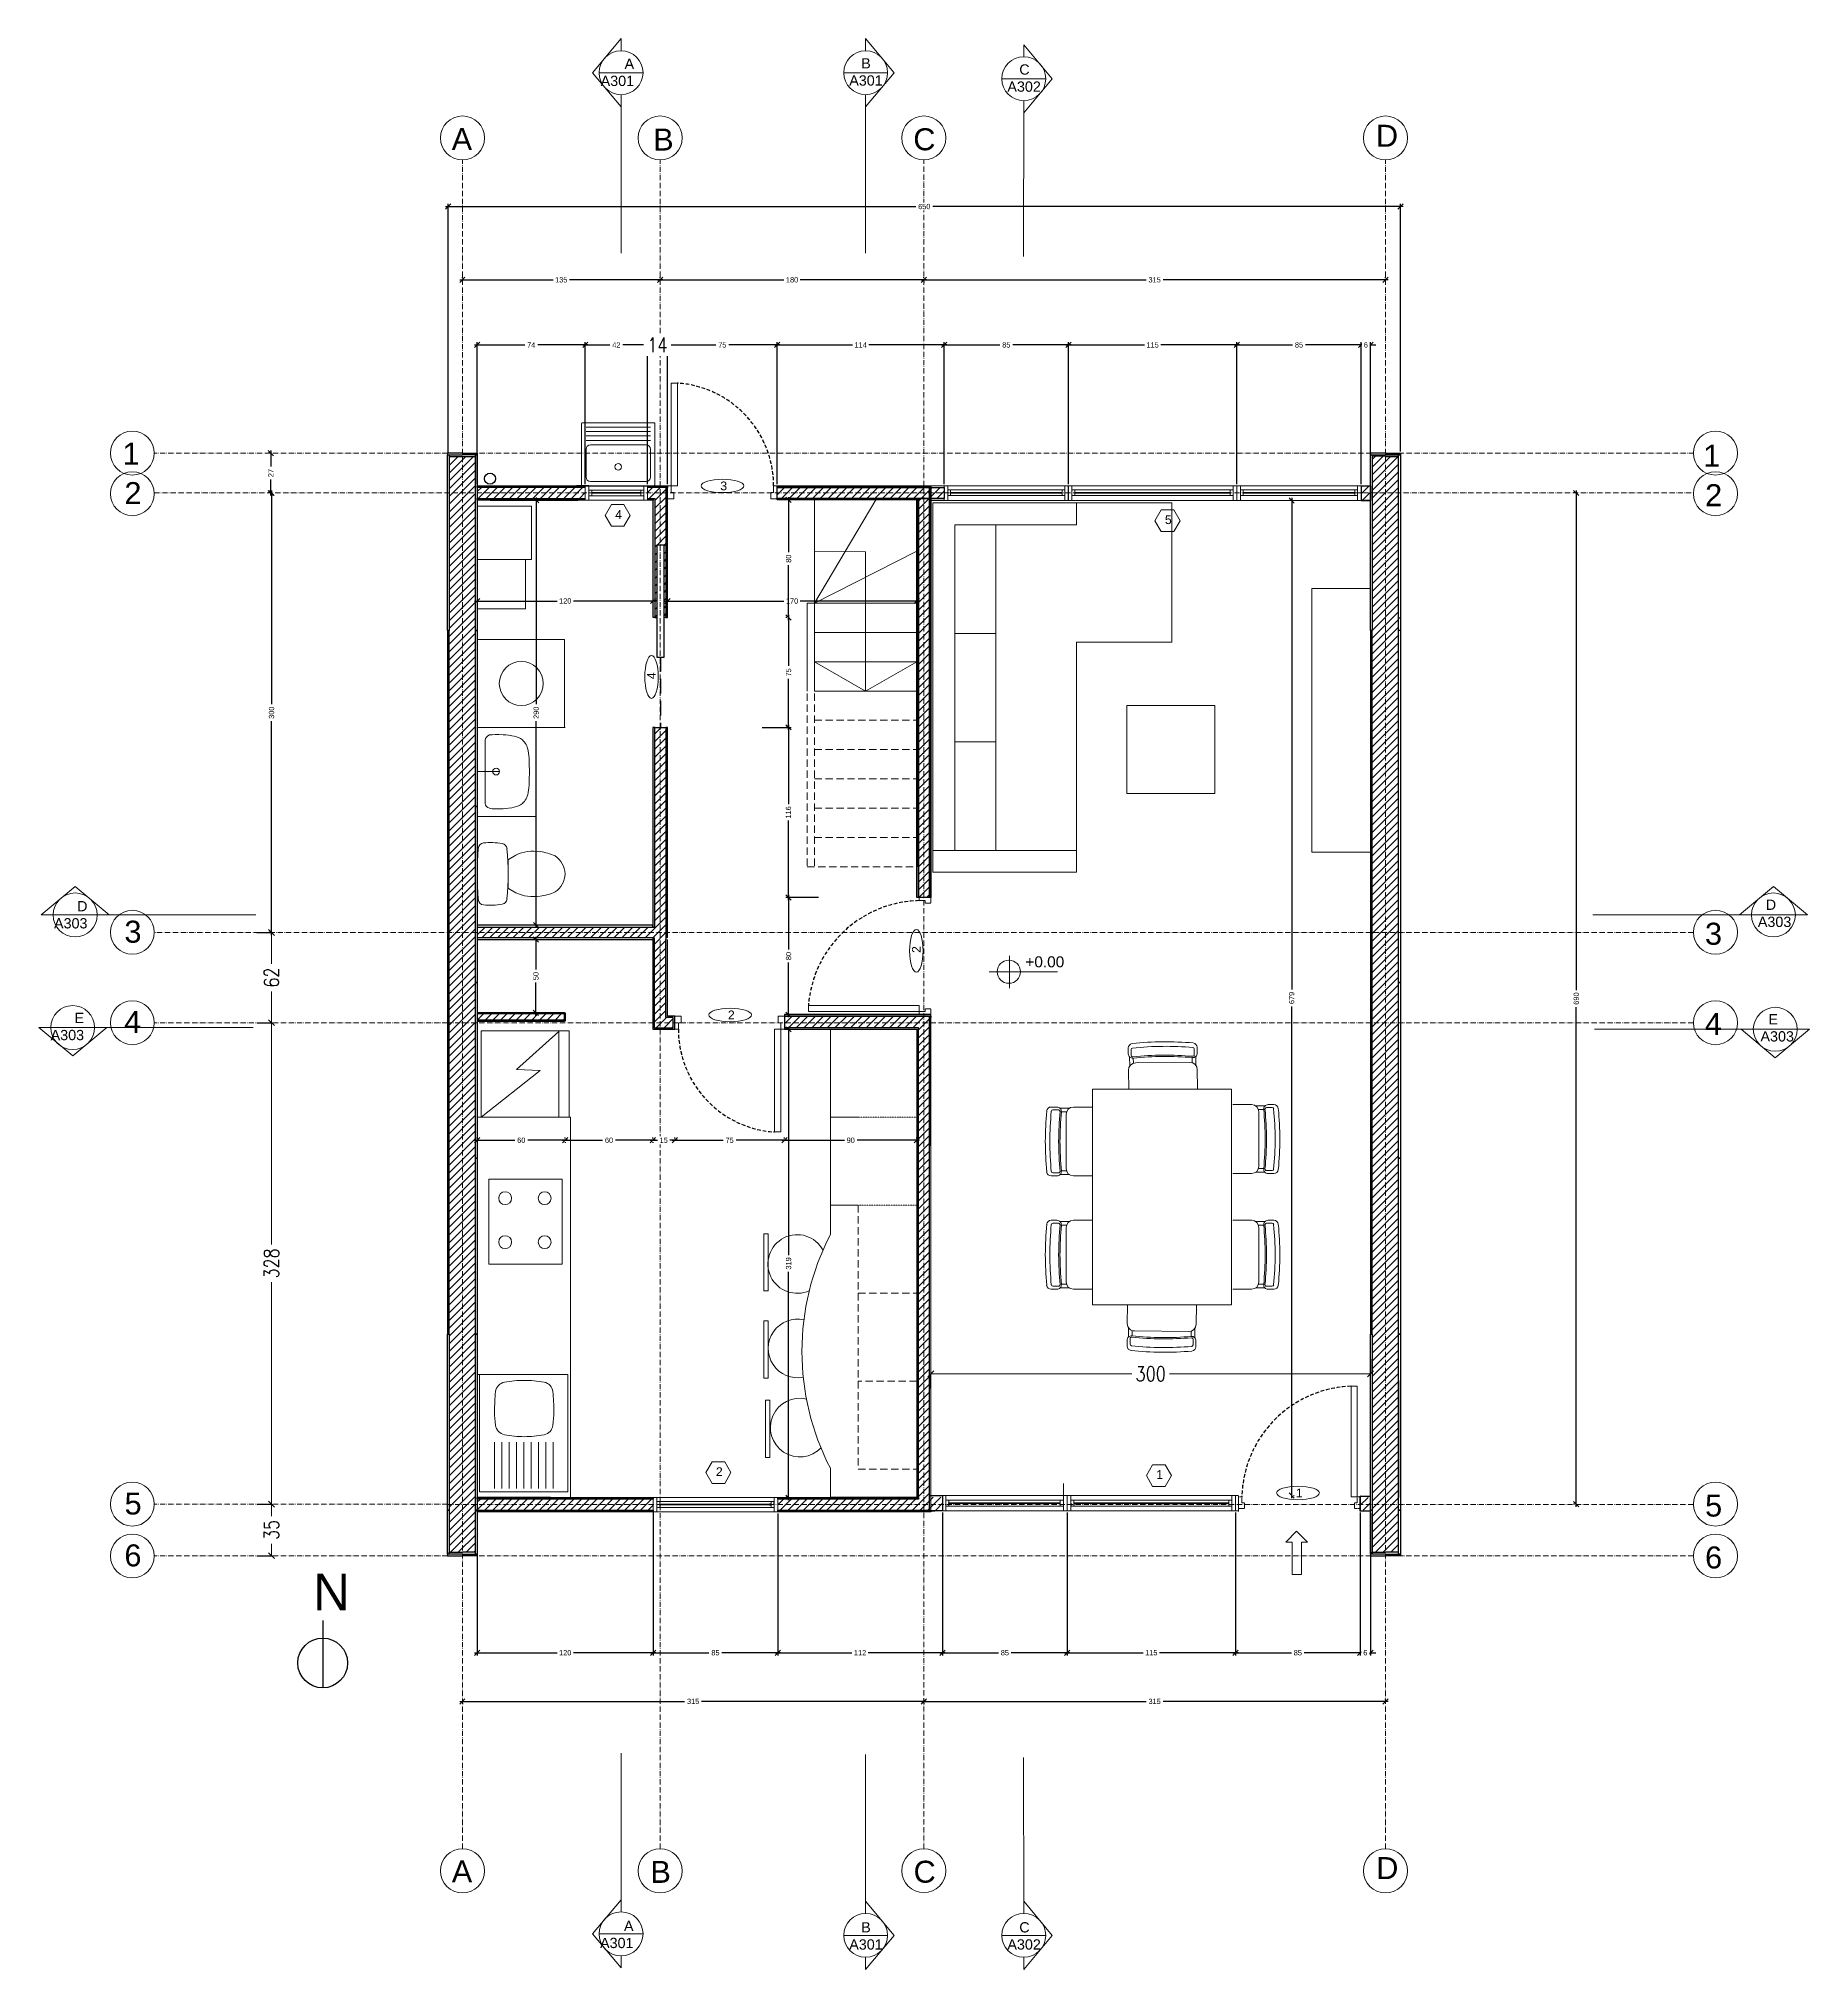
# Model space of a CAD drawing. Header units: centimetres. Extents: x -1332 to 7887, y -608 to 4152.
# Drawn here: x 2021 to 3229, y -602 to 715 of the extents above; entities that cross this region are included whole.
import ezdxf

# ---------------------------------------------------------------- set-up
doc = ezdxf.new("R2010")
doc.units = ezdxf.units.CM
doc.header["$MEASUREMENT"] = 0
for name, pattern in [('ACAD_ISO10W100', [18, 12, -3, 0, -3]), ('CENTER', [2, 1.25, -0.25, 0.25, -0.25]), ('HIDDEN', [0.375, 0.25, -0.125])]:
    doc.linetypes.add(name, pattern=pattern)
doc.layers.get('DEFPOINTS').update_dxf_attribs({"color": 210})
doc.layers.add('ARREDI', color=252, linetype='Continuous', lineweight=18)
doc.layers.add('NUMERAZIONE', color=30, linetype='Continuous', lineweight=5)
for name, color, linetype in [('INFISSI', 130, 'Continuous'), ('quote nuove', 253, 'Continuous'), ('STRUTTURA', 7, 'Continuous')]:
    doc.layers.add(name, color=color, linetype=linetype)
doc.styles.add('ARIAL', font='Arial.ttf')
doc.styles.add('E-ROMANS', font='romans.shx', dxfattribs={"width": 0.8})
doc.styles.get("Standard").update_dxf_attribs({"font": 'Arial.ttf'})
doc.linetypes.add('BATTING', pattern='A,0.0001,-0.1,[134,ltypeshp.shx,S=0.1,R=0,X=-0.1,Y=0],-0.2,[134,ltypeshp.shx,S=0.1,R=180,X=0.1,Y=0],-0.1', length=0.4001)
doc.dimstyles.new('Copia di 1', dxfattribs={"dimscale": 0.001, "dimtxt": 10000, "dimasz": 4000, "dimexe": 100, "dimexo": 10000, "dimgap": 0.1, "dimtad": 0, "dimtoh": 1, "dimdec": 0, "dimzin": 0, "dimdsep": 46, "dimtxsty": 'E-ROMANS', "dimblk": 'OBLIQUE', "dimcen": 1.2, "dimclrd": 256, "dimclre": 256, "dimclrt": 256, "dimadec": 0, "dimazin": 0, "dimtfac": 1, "dimtdec": 0, "dimtmove": 1, "dimatfit": 3, "dimldrblk": 'OPEN90', "dimfxl": 1, "dimtfill": 1, "dimtolj": 1, "dimtzin": 0, "dimlwd": 0, "dimarcsym": 0})
doc.dimstyles.new('TICK_36', dxfattribs={"dimtxt": 3.6, "dimasz": 3.6, "dimexe": 1.8, "dimexo": 1.2, "dimgap": 1.8, "dimtad": 0, "dimdec": 0, "dimzin": 0, "dimdsep": 46, "dimtxsty": 'ARIAL', "dimblk": 'OBLIQUE', "dimcen": 1.8, "dimdle": 1.8, "dimclrd": 256, "dimclrt": 256, "dimadec": 0, "dimazin": 0, "dimtfac": 1, "dimtdec": 0, "dimtmove": 1, "dimatfit": 3, "dimldrblk": 'OPEN90', "dimfxl": 1, "dimtfill": 1, "dimtolj": 1, "dimtzin": 0, "dimarcsym": 0})

msp = doc.modelspace()

# ---------------------------------------------------------------- texts
at = {"layer": 'NUMERAZIONE', "lineweight": 0}
for s, width, insert, char_height, attachment_point in [('   A\\PA301', 18.82, (2427.3, 701.2), 7, 3), ('\\pt7,14;   B\\P\\pi-7,l7,tz;A301', 18.82, (2574.1, 701.5), 7, 1), ('\\pi-7,l7;   C\\PA302', 18.82, (2682, 697.3), 7, 1), ('   D  \\PA303', 18.82, (2054.3, 126.5), 7, 3), ('  D\\PA303', 18.82, (3194.1, 127.5), 7, 1), ('+0.00', 21.992, (2694.3, 88.8), 7.5, 1), ('   E\\PA303', 18.82, (2052, 31.5), 7, 9), ('\\pt7,14;  E\\P\\pi-7,l7,tz;A303', 18.82, (3195.9, 30.6), 7, 7), ('   A\\PA301', 18.82, (2426.9, -587.9), 7, 9), ('\\pt7,14;   B\\P\\pi-7,l7,tz;A301', 18.82, (2574.1, -588.9), 7, 7), ('\\pi-7,l7;   C\\PA302', 18.82, (2682, -588.9), 7, 7)]:
    msp.add_mtext_dynamic_manual_height_columns(s, width=width, gutter_width=12.5, heights=[0], dxfattribs=dict(at, insert=insert, char_height=char_height, attachment_point=attachment_point))
at = {"layer": 'NUMERAZIONE', "ltscale": 0.1, "char_height": 6, "attachment_point": 1}
for s, insert in [('3', (2486.1, 412.7)), ('4', (2414.4, 393.2)), ('5', (2789.5, 389.7)), ('2', (2491.3, 51.8)), ('2', (2483.1, -259.8)), ('1', (2783.6, -261.7)), ('1', (2878.8, -274.3))]:
    msp.add_mtext_dynamic_manual_height_columns(s, width=0.582, gutter_width=12.5, heights=[0], dxfattribs=dict(at, insert=insert))
at = {"layer": 'NUMERAZIONE', "ltscale": 0.1, "char_height": 6, "attachment_point": 1, "rotation": 90}
for s, insert in [('4', (2436.1, 277.9)), ('2', (2616.9, 91.1))]:
    msp.add_mtext_dynamic_manual_height_columns(s, width=0.582, gutter_width=12.5, heights=[0], dxfattribs=dict(at, insert=insert))
at = {"layer": 'quote nuove', "color": 253, "lineweight": 0, "char_height": 15, "attachment_point": 1}
for s, insert in [('A', (2302.8, 653.8)), ('B', (2440.3, 653.5)), ('C', (2617.8, 653.7)), ('D', (2933.5, 656.1)), ('1', (2078.2, 439.2)), ('1', (3156.8, 437.8)), ('2', (2079.5, 412.3)), ('2', (3158.1, 410.9)), ('3', (2079.5, 113.1)), ('3', (3158, 111.7)), ('4', (2079.3, 51.6)), ('4', (3157.9, 50.2)), ('5', (2079.6, -277)), ('5', (3158.1, -278.4)), ('6', (2079.5, -312.4)), ('6', (3158.1, -313.8)), ('D', (2933.7, -525.7)), ('A', (2302.9, -528)), ('B', (2438.4, -528.3)), ('C', (2618, -528.2))]:
    msp.add_mtext_dynamic_manual_height_columns(s, width=15.192, gutter_width=12.5, heights=[0], dxfattribs=dict(at, insert=insert))
at = {"layer": 'STRUTTURA', "insert": (2208.2, -332.3), "char_height": 25, "attachment_point": 1}
msp.add_mtext_dynamic_manual_height_columns('N', width=3.673, gutter_width=12.5, heights=[0], dxfattribs=at)

# ---------------------------------------------------------------- blocks, each defined once
blk = doc.blocks.new('_Oblique')
at = {"color": 0, "linetype": 'ByBlock', "lineweight": -2}
blk.add_line((-0.5, -0.5), (0.5, 0.5), dxfattribs=at)
blk = doc.blocks.new('*D141')
at = {"layer": 'DEFPOINTS', "color": 0, "transparency": 16777216}
for p in [(2300.5, 600.3), (2300.5, 431), (2950.2, 432.1)]:
    blk.add_point(p, dxfattribs=at)
at = {"layer": 'quote nuove', "lineweight": -2, "transparency": 16777216}
for p, q in [((2298.7, 600.3), (2619.6, 600.3)), ((2952, 600.3), (2631.1, 600.3))]:
    blk.add_line(p, q, dxfattribs=at)
at = {"layer": 'quote nuove', "color": 0, "lineweight": -2, "transparency": 16777216}
for p, q in [((2300.5, 432.2), (2300.5, 602.1)), ((2950.2, 433.3), (2950.2, 602.1))]:
    blk.add_line(p, q, dxfattribs=at)
at = {"layer": 'quote nuove', "lineweight": -2, "transparency": 16777216, "xscale": 3.6, "yscale": 3.6, "zscale": 3.6, "rotation": 180}
blk.add_blockref('_Oblique', (2300.5, 600.3), dxfattribs=at)
at = {"layer": 'quote nuove', "lineweight": -2, "transparency": 16777216, "xscale": 3.6, "yscale": 3.6, "zscale": 3.6}
blk.add_blockref('_Oblique', (2950.2, 600.3), dxfattribs=at)
at = {"layer": 'quote nuove', "lineweight": 0, "transparency": 16777216, "insert": (2625.3, 600.3), "char_height": 3.6, "attachment_point": 5, "style": 'ARIAL', "bg_fill": 3, "box_fill_scale": 1.25, "bg_fill_color": 256, "bg_fill_true_color": 13158600, "bg_fill_transparency": 0}
blk.add_mtext('\\A1;650', dxfattribs=at)
blk = doc.blocks.new('_Open90')
at = {"color": 0, "linetype": 'ByBlock', "lineweight": -2}
for p, q in [((0, 0), (-1, 0)), ((-0.5, 0.5), (0, 0)), ((0, 0), (-0.5, -0.5))]:
    blk.add_line(p, q, dxfattribs=at)
blk = doc.blocks.new('*D142')
at = {"layer": 'DEFPOINTS', "color": 0, "transparency": 16777216}
for p in [(2625, 550.3), (2625, 550.3), (2940, 550.3)]:
    blk.add_point(p, dxfattribs=at)
at = {"layer": 'quote nuove', "lineweight": -2, "transparency": 16777216}
for p, q in [((2623.2, 550.3), (2776.7, 550.3)), ((2941.8, 550.3), (2788.3, 550.3))]:
    blk.add_line(p, q, dxfattribs=at)
at = {"layer": 'quote nuove', "color": 0, "lineweight": -2, "transparency": 16777216}
for p, q in [((2625, 549.1), (2625, 548.5)), ((2940, 551.5), (2940, 552.1))]:
    blk.add_line(p, q, dxfattribs=at)
at = {"layer": 'quote nuove', "lineweight": -2, "transparency": 16777216, "xscale": 3.6, "yscale": 3.6, "zscale": 3.6, "rotation": 180}
blk.add_blockref('_Oblique', (2625, 550.3), dxfattribs=at)
at = {"layer": 'quote nuove', "lineweight": -2, "transparency": 16777216, "xscale": 3.6, "yscale": 3.6, "zscale": 3.6}
blk.add_blockref('_Oblique', (2940, 550.3), dxfattribs=at)
at = {"layer": 'quote nuove', "lineweight": 0, "transparency": 16777216, "insert": (2782.5, 550.3), "char_height": 3.6, "attachment_point": 5, "style": 'ARIAL', "bg_fill": 3, "box_fill_scale": 1.25, "bg_fill_color": 256, "bg_fill_true_color": 13158600, "bg_fill_transparency": 0}
blk.add_mtext('\\A1;315', dxfattribs=at)
blk = doc.blocks.new('*D143')
at = {"layer": 'DEFPOINTS', "color": 0, "transparency": 16777216}
for p in [(2445.1, 550.3), (2445.1, 550.3), (2625, 550.3)]:
    blk.add_point(p, dxfattribs=at)
at = {"layer": 'quote nuove', "lineweight": -2, "transparency": 16777216}
for p, q in [((2443.3, 550.3), (2529.5, 550.3)), ((2626.8, 550.3), (2540.7, 550.3))]:
    blk.add_line(p, q, dxfattribs=at)
at = {"layer": 'quote nuove', "color": 0, "lineweight": -2, "transparency": 16777216}
for p, q in [((2445.1, 551.5), (2445.1, 552.1)), ((2625, 551.5), (2625, 552.1))]:
    blk.add_line(p, q, dxfattribs=at)
at = {"layer": 'quote nuove', "lineweight": -2, "transparency": 16777216, "xscale": 3.6, "yscale": 3.6, "zscale": 3.6, "rotation": 180}
blk.add_blockref('_Oblique', (2445.1, 550.3), dxfattribs=at)
at = {"layer": 'quote nuove', "lineweight": -2, "transparency": 16777216, "xscale": 3.6, "yscale": 3.6, "zscale": 3.6}
blk.add_blockref('_Oblique', (2625, 550.3), dxfattribs=at)
at = {"layer": 'quote nuove', "lineweight": 0, "transparency": 16777216, "insert": (2535.1, 550.3), "char_height": 3.6, "attachment_point": 5, "style": 'ARIAL', "bg_fill": 3, "box_fill_scale": 1.25, "bg_fill_color": 256, "bg_fill_true_color": 13158600, "bg_fill_transparency": 0}
blk.add_mtext('\\A1;180', dxfattribs=at)
blk = doc.blocks.new('*D144')
at = {"layer": 'DEFPOINTS', "color": 0, "transparency": 16777216}
for p in [(2310.1, 550.3), (2310.1, 550.3), (2445.1, 550.3)]:
    blk.add_point(p, dxfattribs=at)
at = {"layer": 'quote nuove', "lineweight": -2, "transparency": 16777216}
for p, q in [((2308.3, 550.3), (2372, 550.3)), ((2446.9, 550.3), (2383.2, 550.3))]:
    blk.add_line(p, q, dxfattribs=at)
at = {"layer": 'quote nuove', "color": 0, "lineweight": -2, "transparency": 16777216}
for p, q in [((2310.1, 551.5), (2310.1, 552.1)), ((2445.1, 551.5), (2445.1, 552.1))]:
    blk.add_line(p, q, dxfattribs=at)
at = {"layer": 'quote nuove', "lineweight": -2, "transparency": 16777216, "xscale": 3.6, "yscale": 3.6, "zscale": 3.6, "rotation": 180}
blk.add_blockref('_Oblique', (2310.1, 550.3), dxfattribs=at)
at = {"layer": 'quote nuove', "lineweight": -2, "transparency": 16777216, "xscale": 3.6, "yscale": 3.6, "zscale": 3.6}
blk.add_blockref('_Oblique', (2445.1, 550.3), dxfattribs=at)
at = {"layer": 'quote nuove', "lineweight": 0, "transparency": 16777216, "insert": (2377.6, 550.3), "char_height": 3.6, "attachment_point": 5, "style": 'ARIAL', "bg_fill": 3, "box_fill_scale": 1.25, "bg_fill_color": 256, "bg_fill_true_color": 13158600, "bg_fill_transparency": 0}
blk.add_mtext('\\A1;135', dxfattribs=at)
blk = doc.blocks.new('*D145')
at = {"layer": 'DEFPOINTS', "color": 0, "transparency": 16777216}
for p in [(2310.1, -419.5), (2625, -419.5), (2625, -419.5)]:
    blk.add_point(p, dxfattribs=at)
at = {"layer": 'quote nuove', "lineweight": -2, "transparency": 16777216}
for p, q in [((2308.3, -419.5), (2461.8, -419.5)), ((2626.8, -419.5), (2473.4, -419.5))]:
    blk.add_line(p, q, dxfattribs=at)
at = {"layer": 'quote nuove', "color": 0, "lineweight": -2, "transparency": 16777216}
for p, q in [((2310.1, -420.7), (2310.1, -421.3)), ((2625, -418.3), (2625, -417.7))]:
    blk.add_line(p, q, dxfattribs=at)
at = {"layer": 'quote nuove', "lineweight": -2, "transparency": 16777216, "xscale": 3.6, "yscale": 3.6, "zscale": 3.6, "rotation": 180}
blk.add_blockref('_Oblique', (2310.1, -419.5), dxfattribs=at)
at = {"layer": 'quote nuove', "lineweight": -2, "transparency": 16777216, "xscale": 3.6, "yscale": 3.6, "zscale": 3.6}
blk.add_blockref('_Oblique', (2625, -419.5), dxfattribs=at)
at = {"layer": 'quote nuove', "lineweight": 0, "transparency": 16777216, "insert": (2467.6, -419.5), "char_height": 3.6, "attachment_point": 5, "style": 'ARIAL', "bg_fill": 3, "box_fill_scale": 1.25, "bg_fill_color": 256, "bg_fill_true_color": 13158600, "bg_fill_transparency": 0}
blk.add_mtext('\\A1;315', dxfattribs=at)
blk = doc.blocks.new('*D146')
at = {"layer": 'DEFPOINTS', "color": 0, "transparency": 16777216}
for p in [(2625, -419.5), (2940, -419.5), (2940, -419.5)]:
    blk.add_point(p, dxfattribs=at)
at = {"layer": 'quote nuove', "lineweight": -2, "transparency": 16777216}
for p, q in [((2623.2, -419.5), (2776.7, -419.5)), ((2941.8, -419.5), (2788.3, -419.5))]:
    blk.add_line(p, q, dxfattribs=at)
at = {"layer": 'quote nuove', "color": 0, "lineweight": -2, "transparency": 16777216}
for p, q in [((2625, -420.7), (2625, -421.3)), ((2940, -418.3), (2940, -417.7))]:
    blk.add_line(p, q, dxfattribs=at)
at = {"layer": 'quote nuove', "lineweight": -2, "transparency": 16777216, "xscale": 3.6, "yscale": 3.6, "zscale": 3.6, "rotation": 180}
blk.add_blockref('_Oblique', (2625, -419.5), dxfattribs=at)
at = {"layer": 'quote nuove', "lineweight": -2, "transparency": 16777216, "xscale": 3.6, "yscale": 3.6, "zscale": 3.6}
blk.add_blockref('_Oblique', (2940, -419.5), dxfattribs=at)
at = {"layer": 'quote nuove', "lineweight": 0, "transparency": 16777216, "insert": (2782.5, -419.5), "char_height": 3.6, "attachment_point": 5, "style": 'ARIAL', "bg_fill": 3, "box_fill_scale": 1.25, "bg_fill_color": 256, "bg_fill_true_color": 13158600, "bg_fill_transparency": 0}
blk.add_mtext('\\A1;315', dxfattribs=at)
blk = doc.blocks.new('*D147')
at = {"layer": 'DEFPOINTS', "color": 0, "transparency": 16777216}
for p in [(2179.4, 432.1), (2179.4, 404.9), (2179.9, 404.9)]:
    blk.add_point(p, dxfattribs=at)
at = {"layer": 'quote nuove', "color": 0, "lineweight": -2, "transparency": 16777216}
for p, q in [((2178.2, 432.1), (2177.6, 432.1)), ((2178.7, 404.9), (2177.6, 404.9))]:
    blk.add_line(p, q, dxfattribs=at)
at = {"layer": 'quote nuove', "lineweight": -2, "transparency": 16777216}
for p, q in [((2179.4, 433.9), (2179.4, 422.9)), ((2179.4, 403.1), (2179.4, 414.1))]:
    blk.add_line(p, q, dxfattribs=at)
at = {"layer": 'quote nuove', "lineweight": -2, "transparency": 16777216, "xscale": 3.6, "yscale": 3.6, "zscale": 3.6}
for p, rotation in [((2179.4, 432.1), 90), ((2179.4, 404.9), 270)]:
    blk.add_blockref('_Oblique', p, dxfattribs=dict(at, rotation=rotation))
at = {"layer": 'quote nuove', "lineweight": 0, "transparency": 16777216, "insert": (2179.4, 418.5), "char_height": 3.6, "attachment_point": 5, "rotation": 90, "style": 'ARIAL', "bg_fill": 3, "box_fill_scale": 1.25, "bg_fill_color": 256, "bg_fill_true_color": 13158600, "bg_fill_transparency": 0}
blk.add_mtext('\\A1;27', dxfattribs=at)
blk = doc.blocks.new('*D148')
at = {"layer": 'DEFPOINTS', "color": 0, "ltscale": 2, "transparency": 16777216}
for p in [(2179.9, 404.9), (2179.9, 105.1), (2179.9, 105.1)]:
    blk.add_point(p, dxfattribs=at)
at = {"layer": 'quote nuove', "color": 0, "lineweight": -2, "ltscale": 2, "transparency": 16777216}
for p, q in [((2178.7, 404.9), (2178.1, 404.9)), ((2178.7, 105.1), (2178.1, 105.1))]:
    blk.add_line(p, q, dxfattribs=at)
at = {"layer": 'quote nuove', "lineweight": -2, "ltscale": 2, "transparency": 16777216}
for p, q in [((2179.9, 406.7), (2179.9, 260.8)), ((2179.9, 103.3), (2179.9, 249.2))]:
    blk.add_line(p, q, dxfattribs=at)
at = {"layer": 'quote nuove', "lineweight": -2, "ltscale": 2, "transparency": 16777216, "xscale": 3.6, "yscale": 3.6, "zscale": 3.6}
for p, rotation in [((2179.9, 404.9), 90), ((2179.9, 105.1), 270)]:
    blk.add_blockref('_Oblique', p, dxfattribs=dict(at, rotation=rotation))
at = {"layer": 'quote nuove', "lineweight": 0, "ltscale": 2, "transparency": 16777216, "insert": (2179.9, 255), "char_height": 3.6, "attachment_point": 5, "rotation": 90, "style": 'ARIAL', "bg_fill": 3, "box_fill_scale": 1.25, "bg_fill_color": 256, "bg_fill_true_color": 13158600, "bg_fill_transparency": 0}
blk.add_mtext('\\A1;300', dxfattribs=at)
blk = doc.blocks.new('*D149')
at = {"layer": 'DEFPOINTS', "color": 0, "ltscale": 2, "transparency": 16777216}
for p in [(2179.9, 105.1), (2179.9, 43.5), (2179.9, 43.5)]:
    blk.add_point(p, dxfattribs=at)
at = {"layer": 'quote nuove', "lineweight": -2, "ltscale": 2, "transparency": 16777216}
for p, q in [((2169.9, 105.1), (2179.8, 105.1)), ((2169.9, 43.5), (2179.8, 43.5))]:
    blk.add_line(p, q, dxfattribs=at)
at = {"layer": 'quote nuove', "lineweight": 0, "ltscale": 2, "transparency": 16777216}
for p, q in [((2179.9, 105.1), (2179.9, 80.6)), ((2179.9, 43.5), (2179.9, 68))]:
    blk.add_line(p, q, dxfattribs=at)
at = {"layer": 'quote nuove', "lineweight": 0, "ltscale": 2, "transparency": 16777216, "xscale": 4, "yscale": 4, "zscale": 4}
for p, rotation in [((2179.9, 105.1), 90), ((2179.9, 43.5), 270)]:
    blk.add_blockref('_Oblique', p, dxfattribs=dict(at, rotation=rotation))
at = {"layer": 'quote nuove', "lineweight": 0, "ltscale": 2, "transparency": 16777216, "insert": (2179.9, 74.3), "char_height": 10, "attachment_point": 5, "rotation": 90, "style": 'E-ROMANS', "bg_fill": 3, "box_fill_scale": 1.25, "bg_fill_color": 256, "bg_fill_true_color": 13158600, "bg_fill_transparency": 0}
blk.add_mtext('\\A1;62', dxfattribs=at)
blk = doc.blocks.new('*D150')
at = {"layer": 'DEFPOINTS', "color": 0, "transparency": 16777216}
for p in [(2179.9, 43.5), (2179.9, -285), (2179.9, -285)]:
    blk.add_point(p, dxfattribs=at)
at = {"layer": 'quote nuove', "lineweight": -2, "transparency": 16777216}
for p, q in [((2169.9, 43.5), (2179.8, 43.5)), ((2169.9, -285), (2179.8, -285))]:
    blk.add_line(p, q, dxfattribs=at)
at = {"layer": 'quote nuove', "lineweight": 0, "transparency": 16777216}
for p, q in [((2179.9, 43.5), (2179.9, -110.4)), ((2179.9, -285), (2179.9, -131))]:
    blk.add_line(p, q, dxfattribs=at)
at = {"layer": 'quote nuove', "lineweight": 0, "transparency": 16777216, "xscale": 4, "yscale": 4, "zscale": 4}
for p, rotation in [((2179.9, 43.5), 90), ((2179.9, -285), 270)]:
    blk.add_blockref('_Oblique', p, dxfattribs=dict(at, rotation=rotation))
at = {"layer": 'quote nuove', "lineweight": 0, "transparency": 16777216, "insert": (2179.9, -120.7), "char_height": 10, "attachment_point": 5, "rotation": 90, "style": 'E-ROMANS', "bg_fill": 3, "box_fill_scale": 1.25, "bg_fill_color": 256, "bg_fill_true_color": 13158600, "bg_fill_transparency": 0}
blk.add_mtext('\\A1;328', dxfattribs=at)
blk = doc.blocks.new('*D151')
at = {"layer": 'DEFPOINTS', "color": 0, "transparency": 16777216}
for p in [(2179.9, -285), (2179.9, -320.1), (2179.9, -320.1)]:
    blk.add_point(p, dxfattribs=at)
at = {"layer": 'quote nuove', "lineweight": -2, "transparency": 16777216}
for p, q in [((2169.9, -285), (2179.8, -285)), ((2169.9, -320.1), (2179.8, -320.1))]:
    blk.add_line(p, q, dxfattribs=at)
at = {"layer": 'quote nuove', "lineweight": 0, "transparency": 16777216}
for p, q in [((2179.9, -285), (2179.9, -296)), ((2179.9, -320.1), (2179.9, -309))]:
    blk.add_line(p, q, dxfattribs=at)
at = {"layer": 'quote nuove', "lineweight": 0, "transparency": 16777216, "xscale": 4, "yscale": 4, "zscale": 4}
for p, rotation in [((2179.9, -285), 90), ((2179.9, -320.1), 270)]:
    blk.add_blockref('_Oblique', p, dxfattribs=dict(at, rotation=rotation))
at = {"layer": 'quote nuove', "lineweight": 0, "transparency": 16777216, "insert": (2179.9, -302.5), "char_height": 10, "attachment_point": 5, "rotation": 90, "style": 'E-ROMANS', "bg_fill": 3, "box_fill_scale": 1.25, "bg_fill_color": 256, "bg_fill_true_color": 13158600, "bg_fill_transparency": 0}
blk.add_mtext('\\A1;35', dxfattribs=at)
blk = doc.blocks.new('*D152')
at = {"layer": 'DEFPOINTS', "color": 0, "transparency": 16777216}
for p in [(3070.2, 404.9), (3070.2, 404.9), (3070.2, -284.9)]:
    blk.add_point(p, dxfattribs=at)
at = {"layer": 'quote nuove', "color": 0, "lineweight": -2, "transparency": 16777216}
for p, q in [((3069, 404.9), (3068.4, 404.9)), ((3069, -284.9), (3068.4, -284.9))]:
    blk.add_line(p, q, dxfattribs=at)
at = {"layer": 'quote nuove', "lineweight": -2, "transparency": 16777216}
for p, q in [((3070.2, 406.7), (3070.2, 65.8)), ((3070.2, -286.7), (3070.2, 54.2))]:
    blk.add_line(p, q, dxfattribs=at)
at = {"layer": 'quote nuove', "lineweight": -2, "transparency": 16777216, "xscale": 3.6, "yscale": 3.6, "zscale": 3.6}
for p, rotation in [((3070.2, 404.9), 90), ((3070.2, -284.9), 270)]:
    blk.add_blockref('_Oblique', p, dxfattribs=dict(at, rotation=rotation))
at = {"layer": 'quote nuove', "lineweight": 0, "transparency": 16777216, "insert": (3070.2, 60), "char_height": 3.6, "attachment_point": 5, "rotation": 90, "style": 'ARIAL', "bg_fill": 3, "box_fill_scale": 1.25, "bg_fill_color": 256, "bg_fill_true_color": 13158600, "bg_fill_transparency": 0}
blk.add_mtext('\\A1;690', dxfattribs=at)
blk = doc.blocks.new('*D153')
at = {"layer": 'DEFPOINTS', "color": 0, "transparency": 16777216}
for p in [(2838.5, 505.9), (2838.5, 409.8), (2923.5, 409.8)]:
    blk.add_point(p, dxfattribs=at)
at = {"layer": 'quote nuove', "lineweight": -2, "transparency": 16777216}
for p, q in [((2836.7, 505.9), (2876.6, 505.9)), ((2925.3, 505.9), (2885.4, 505.9))]:
    blk.add_line(p, q, dxfattribs=at)
at = {"layer": 'quote nuove', "color": 0, "lineweight": -2, "transparency": 16777216}
for p, q in [((2838.5, 411), (2838.5, 507.7)), ((2923.5, 411), (2923.5, 507.7))]:
    blk.add_line(p, q, dxfattribs=at)
at = {"layer": 'quote nuove', "lineweight": -2, "transparency": 16777216, "xscale": 3.6, "yscale": 3.6, "zscale": 3.6, "rotation": 180}
blk.add_blockref('_Oblique', (2838.5, 505.9), dxfattribs=at)
at = {"layer": 'quote nuove', "lineweight": -2, "transparency": 16777216, "xscale": 3.6, "yscale": 3.6, "zscale": 3.6}
blk.add_blockref('_Oblique', (2923.5, 505.9), dxfattribs=at)
at = {"layer": 'quote nuove', "lineweight": 0, "transparency": 16777216, "insert": (2881, 505.9), "char_height": 3.6, "attachment_point": 5, "style": 'ARIAL', "bg_fill": 3, "box_fill_scale": 1.25, "bg_fill_color": 256, "bg_fill_true_color": 13158600, "bg_fill_transparency": 0}
blk.add_mtext('\\A1;85', dxfattribs=at)
blk = doc.blocks.new('*D154')
at = {"layer": 'DEFPOINTS', "color": 0, "transparency": 16777216}
for p in [(2723.8, 505.9), (2723.8, 409.8), (2838.5, 409.8)]:
    blk.add_point(p, dxfattribs=at)
at = {"layer": 'quote nuove', "lineweight": -2, "transparency": 16777216}
for p, q in [((2722, 505.9), (2775.5, 505.9)), ((2840.3, 505.9), (2786.7, 505.9))]:
    blk.add_line(p, q, dxfattribs=at)
at = {"layer": 'quote nuove', "color": 0, "lineweight": -2, "transparency": 16777216}
for p, q in [((2723.8, 411), (2723.8, 507.7)), ((2838.5, 411), (2838.5, 507.7))]:
    blk.add_line(p, q, dxfattribs=at)
at = {"layer": 'quote nuove', "lineweight": -2, "transparency": 16777216, "xscale": 3.6, "yscale": 3.6, "zscale": 3.6, "rotation": 180}
blk.add_blockref('_Oblique', (2723.8, 505.9), dxfattribs=at)
at = {"layer": 'quote nuove', "lineweight": -2, "transparency": 16777216, "xscale": 3.6, "yscale": 3.6, "zscale": 3.6}
blk.add_blockref('_Oblique', (2838.5, 505.9), dxfattribs=at)
at = {"layer": 'quote nuove', "lineweight": 0, "transparency": 16777216, "insert": (2781.1, 505.9), "char_height": 3.6, "attachment_point": 5, "style": 'ARIAL', "bg_fill": 3, "box_fill_scale": 1.25, "bg_fill_color": 256, "bg_fill_true_color": 13158600, "bg_fill_transparency": 0}
blk.add_mtext('\\A1;115', dxfattribs=at)
blk = doc.blocks.new('*D155')
at = {"layer": 'DEFPOINTS', "color": 0, "transparency": 16777216}
for p in [(2638.9, 505.9), (2638.9, 409.9), (2723.8, 409.8)]:
    blk.add_point(p, dxfattribs=at)
at = {"layer": 'quote nuove', "lineweight": -2, "transparency": 16777216}
for p, q in [((2637.1, 505.9), (2676.9, 505.9)), ((2725.6, 505.9), (2685.7, 505.9))]:
    blk.add_line(p, q, dxfattribs=at)
at = {"layer": 'quote nuove', "color": 0, "lineweight": -2, "transparency": 16777216}
for p, q in [((2638.9, 411.1), (2638.9, 507.7)), ((2723.8, 411), (2723.8, 507.7))]:
    blk.add_line(p, q, dxfattribs=at)
at = {"layer": 'quote nuove', "lineweight": -2, "transparency": 16777216, "xscale": 3.6, "yscale": 3.6, "zscale": 3.6, "rotation": 180}
blk.add_blockref('_Oblique', (2638.9, 505.9), dxfattribs=at)
at = {"layer": 'quote nuove', "lineweight": -2, "transparency": 16777216, "xscale": 3.6, "yscale": 3.6, "zscale": 3.6}
blk.add_blockref('_Oblique', (2723.8, 505.9), dxfattribs=at)
at = {"layer": 'quote nuove', "lineweight": 0, "transparency": 16777216, "insert": (2681.3, 505.9), "char_height": 3.6, "attachment_point": 5, "style": 'ARIAL', "bg_fill": 3, "box_fill_scale": 1.25, "bg_fill_color": 256, "bg_fill_true_color": 13158600, "bg_fill_transparency": 0}
blk.add_mtext('\\A1;85', dxfattribs=at)
blk = doc.blocks.new('*D156')
at = {"layer": 'DEFPOINTS', "color": 0, "transparency": 16777216}
for p in [(2394, 505.9), (2394, 409.8), (2436.5, 409.8)]:
    blk.add_point(p, dxfattribs=at)
at = {"layer": 'quote nuove', "lineweight": -2, "transparency": 16777216}
for p, q in [((2392.2, 505.9), (2410.8, 505.9)), ((2438.3, 505.9), (2419.7, 505.9))]:
    blk.add_line(p, q, dxfattribs=at)
at = {"layer": 'quote nuove', "color": 0, "lineweight": -2, "transparency": 16777216}
for p, q in [((2394, 411), (2394, 507.7)), ((2436.5, 411), (2436.5, 507.7))]:
    blk.add_line(p, q, dxfattribs=at)
at = {"layer": 'quote nuove', "lineweight": -2, "transparency": 16777216, "xscale": 3.6, "yscale": 3.6, "zscale": 3.6, "rotation": 180}
blk.add_blockref('_Oblique', (2394, 505.9), dxfattribs=at)
at = {"layer": 'quote nuove', "lineweight": -2, "transparency": 16777216, "xscale": 3.6, "yscale": 3.6, "zscale": 3.6}
blk.add_blockref('_Oblique', (2436.5, 505.9), dxfattribs=at)
at = {"layer": 'quote nuove', "lineweight": 0, "transparency": 16777216, "insert": (2415.2, 505.9), "char_height": 3.6, "attachment_point": 5, "style": 'ARIAL', "bg_fill": 3, "box_fill_scale": 1.25, "bg_fill_color": 256, "bg_fill_true_color": 13158600, "bg_fill_transparency": 0}
blk.add_mtext('\\A1;42', dxfattribs=at)
blk = doc.blocks.new('*D157')
at = {"layer": 'DEFPOINTS', "color": 0, "transparency": 16777216}
for p in [(2629.8, -196), (2929.8, -196), (2929.8, -196)]:
    blk.add_point(p, dxfattribs=at)
at = {"layer": 'quote nuove', "lineweight": 0, "transparency": 16777216}
for p, q in [((2629.8, -196), (2769.5, -196)), ((2929.8, -196), (2790.1, -196))]:
    blk.add_line(p, q, dxfattribs=at)
at = {"layer": 'quote nuove', "lineweight": -2, "transparency": 16777216}
for p, q in [((2629.8, -206), (2629.8, -196.1)), ((2929.8, -186), (2929.8, -195.9))]:
    blk.add_line(p, q, dxfattribs=at)
at = {"layer": 'quote nuove', "lineweight": 0, "transparency": 16777216, "xscale": 4, "yscale": 4, "zscale": 4, "rotation": 180}
blk.add_blockref('_Oblique', (2629.8, -196), dxfattribs=at)
at = {"layer": 'quote nuove', "lineweight": 0, "transparency": 16777216, "xscale": 4, "yscale": 4, "zscale": 4}
blk.add_blockref('_Oblique', (2929.8, -196), dxfattribs=at)
at = {"layer": 'quote nuove', "lineweight": 0, "transparency": 16777216, "insert": (2779.8, -196), "char_height": 10, "attachment_point": 5, "style": 'E-ROMANS', "bg_fill": 3, "box_fill_scale": 1.25, "bg_fill_color": 256, "bg_fill_true_color": 13158600, "bg_fill_transparency": 0}
blk.add_mtext('\\A1;300', dxfattribs=at)
blk = doc.blocks.new('*D121')
at = {"layer": 'quote nuove', "lineweight": -2, "transparency": 16777216}
for p, q in [((2438.2, -36.7), (2443.3, -36.7)), ((2456.8, -36.7), (2451.7, -36.7))]:
    blk.add_line(p, q, dxfattribs=at)
at = {"layer": 'quote nuove', "color": 0, "lineweight": -2, "transparency": 16777216}
for p, q in [((2440, -35.5), (2440, -34.9)), ((2455, -35.5), (2455, -34.9))]:
    blk.add_line(p, q, dxfattribs=at)
at = {"layer": 'quote nuove', "lineweight": -2, "transparency": 16777216, "xscale": 3.6, "yscale": 3.6, "zscale": 3.6, "rotation": 180}
blk.add_blockref('_Oblique', (2440, -36.7), dxfattribs=at)
at = {"layer": 'quote nuove', "lineweight": -2, "transparency": 16777216, "xscale": 3.6, "yscale": 3.6, "zscale": 3.6}
blk.add_blockref('_Oblique', (2455, -36.7), dxfattribs=at)
at = {"layer": 'quote nuove', "lineweight": 0, "transparency": 16777216, "insert": (2447.5, -36.7), "char_height": 3.6, "attachment_point": 5, "style": 'ARIAL', "bg_fill": 3, "box_fill_scale": 1.25, "bg_fill_color": 256, "bg_fill_true_color": 13158600, "bg_fill_transparency": 0}
blk.add_mtext('\\A1;15', dxfattribs=at)
at = {"layer": 'DEFPOINTS', "color": 0, "transparency": 16777216}
for p in [(2440, -36.7), (2440, -36.7), (2455, -36.7)]:
    blk.add_point(p, dxfattribs=at)
blk = doc.blocks.new('*D122')
at = {"layer": 'DEFPOINTS', "color": 0, "transparency": 16777216}
for p in [(2876, 399.8), (2876, 399.8), (2876, -279)]:
    blk.add_point(p, dxfattribs=at)
at = {"layer": 'quote nuove', "color": 0, "lineweight": -2, "transparency": 16777216}
for p, q in [((2874.8, 399.8), (2874.2, 399.8)), ((2877.2, -279), (2877.8, -279))]:
    blk.add_line(p, q, dxfattribs=at)
at = {"layer": 'quote nuove', "lineweight": -2, "transparency": 16777216}
for p, q in [((2876, 401.6), (2876, 66.2)), ((2876, -280.8), (2876, 54.6))]:
    blk.add_line(p, q, dxfattribs=at)
at = {"layer": 'quote nuove', "lineweight": -2, "transparency": 16777216, "xscale": 3.6, "yscale": 3.6, "zscale": 3.6}
for p, rotation in [((2876, 399.8), 90), ((2876, -279), 270)]:
    blk.add_blockref('_Oblique', p, dxfattribs=dict(at, rotation=rotation))
at = {"layer": 'quote nuove', "lineweight": 0, "transparency": 16777216, "insert": (2876, 60.4), "char_height": 3.6, "attachment_point": 5, "rotation": 90, "style": 'ARIAL', "bg_fill": 3, "box_fill_scale": 1.25, "bg_fill_color": 256, "bg_fill_true_color": 13158600, "bg_fill_transparency": 0}
blk.add_mtext('\\A1;679', dxfattribs=at)
blk = doc.blocks.new('*D158')
at = {"layer": 'DEFPOINTS', "color": 0, "transparency": 16777216}
for p in [(2360.3, 100.3), (2360.3, 100.3), (2360.3, 50.3)]:
    blk.add_point(p, dxfattribs=at)
at = {"layer": 'quote nuove', "color": 0, "lineweight": -2, "transparency": 16777216}
for p, q in [((2359.1, 100.3), (2358.5, 100.3)), ((2359.1, 50.3), (2358.5, 50.3))]:
    blk.add_line(p, q, dxfattribs=at)
at = {"layer": 'quote nuove', "lineweight": -2, "transparency": 16777216}
for p, q in [((2360.3, 102.1), (2360.3, 79.7)), ((2360.3, 48.5), (2360.3, 70.9))]:
    blk.add_line(p, q, dxfattribs=at)
at = {"layer": 'quote nuove', "lineweight": -2, "transparency": 16777216, "xscale": 3.6, "yscale": 3.6, "zscale": 3.6}
for p, rotation in [((2360.3, 100.3), 90), ((2360.3, 50.3), 270)]:
    blk.add_blockref('_Oblique', p, dxfattribs=dict(at, rotation=rotation))
at = {"layer": 'quote nuove', "lineweight": 0, "transparency": 16777216, "insert": (2360.3, 75.3), "char_height": 3.6, "attachment_point": 5, "rotation": 90, "style": 'ARIAL', "bg_fill": 3, "box_fill_scale": 1.25, "bg_fill_color": 256, "bg_fill_true_color": 13158600, "bg_fill_transparency": 0}
blk.add_mtext('\\A1;50', dxfattribs=at)
blk = doc.blocks.new('*D159')
at = {"layer": 'DEFPOINTS', "color": 0, "transparency": 16777216}
for p in [(2360.5, 400), (2360.5, 400), (2360.5, 110)]:
    blk.add_point(p, dxfattribs=at)
at = {"layer": 'quote nuove', "color": 0, "lineweight": -2, "transparency": 16777216}
for p, q in [((2359.3, 400), (2358.7, 400)), ((2359.3, 110), (2358.7, 110))]:
    blk.add_line(p, q, dxfattribs=at)
at = {"layer": 'quote nuove', "lineweight": -2, "transparency": 16777216}
for p, q in [((2360.5, 401.8), (2360.5, 260.8)), ((2360.5, 108.2), (2360.5, 249.2))]:
    blk.add_line(p, q, dxfattribs=at)
at = {"layer": 'quote nuove', "lineweight": -2, "transparency": 16777216, "xscale": 3.6, "yscale": 3.6, "zscale": 3.6}
for p, rotation in [((2360.5, 400), 90), ((2360.5, 110), 270)]:
    blk.add_blockref('_Oblique', p, dxfattribs=dict(at, rotation=rotation))
at = {"layer": 'quote nuove', "lineweight": 0, "transparency": 16777216, "insert": (2360.5, 255), "char_height": 3.6, "attachment_point": 5, "rotation": 90, "style": 'ARIAL', "bg_fill": 3, "box_fill_scale": 1.25, "bg_fill_color": 256, "bg_fill_true_color": 13158600, "bg_fill_transparency": 0}
blk.add_mtext('\\A1;290', dxfattribs=at)
blk = doc.blocks.new('*D160')
at = {"layer": 'DEFPOINTS', "color": 0, "transparency": 16777216}
for p in [(2320.3, 344.4), (2440.3, 331.2), (2440.3, 331.2)]:
    blk.add_point(p, dxfattribs=at)
at = {"layer": 'quote nuove', "color": 0, "lineweight": -2, "transparency": 16777216}
for p, q in [((2320.3, 343.2), (2320.3, 329.4)), ((2440.3, 332.4), (2440.3, 333))]:
    blk.add_line(p, q, dxfattribs=at)
at = {"layer": 'quote nuove', "lineweight": -2, "transparency": 16777216}
for p, q in [((2318.5, 331.2), (2374.7, 331.2)), ((2442.1, 331.2), (2385.9, 331.2))]:
    blk.add_line(p, q, dxfattribs=at)
at = {"layer": 'quote nuove', "lineweight": -2, "transparency": 16777216, "xscale": 3.6, "yscale": 3.6, "zscale": 3.6, "rotation": 180}
blk.add_blockref('_Oblique', (2320.3, 331.2), dxfattribs=at)
at = {"layer": 'quote nuove', "lineweight": -2, "transparency": 16777216, "xscale": 3.6, "yscale": 3.6, "zscale": 3.6}
blk.add_blockref('_Oblique', (2440.3, 331.2), dxfattribs=at)
at = {"layer": 'quote nuove', "lineweight": 0, "transparency": 16777216, "insert": (2380.3, 331.2), "char_height": 3.6, "attachment_point": 5, "style": 'ARIAL', "bg_fill": 3, "box_fill_scale": 1.25, "bg_fill_color": 256, "bg_fill_true_color": 13158600, "bg_fill_transparency": 0}
blk.add_mtext('\\A1;120', dxfattribs=at)
blk = doc.blocks.new('*D161')
at = {"layer": 'DEFPOINTS', "color": 0, "transparency": 16777216}
for p in [(2450, 331.2), (2620.3, 331.2), (2620.3, 331.2)]:
    blk.add_point(p, dxfattribs=at)
at = {"layer": 'quote nuove', "lineweight": -2, "transparency": 16777216}
for p, q in [((2448.2, 331.2), (2529.5, 331.2)), ((2622.1, 331.2), (2540.7, 331.2))]:
    blk.add_line(p, q, dxfattribs=at)
at = {"layer": 'quote nuove', "color": 0, "lineweight": -2, "transparency": 16777216}
for p, q in [((2450, 332.4), (2450, 333)), ((2620.3, 332.4), (2620.3, 333))]:
    blk.add_line(p, q, dxfattribs=at)
at = {"layer": 'quote nuove', "lineweight": -2, "transparency": 16777216, "xscale": 3.6, "yscale": 3.6, "zscale": 3.6, "rotation": 180}
blk.add_blockref('_Oblique', (2450, 331.2), dxfattribs=at)
at = {"layer": 'quote nuove', "lineweight": -2, "transparency": 16777216, "xscale": 3.6, "yscale": 3.6, "zscale": 3.6}
blk.add_blockref('_Oblique', (2620.3, 331.2), dxfattribs=at)
at = {"layer": 'quote nuove', "lineweight": 0, "transparency": 16777216, "insert": (2535.1, 331.2), "char_height": 3.6, "attachment_point": 5, "style": 'ARIAL', "bg_fill": 3, "box_fill_scale": 1.25, "bg_fill_color": 256, "bg_fill_true_color": 13158600, "bg_fill_transparency": 0}
blk.add_mtext('\\A1;170', dxfattribs=at)
blk = doc.blocks.new('*D162')
at = {"layer": 'DEFPOINTS', "color": 0, "transparency": 16777216}
for p in [(2532.7, 39), (2532.7, -280.5), (2532.7, -280.5)]:
    blk.add_point(p, dxfattribs=at)
at = {"layer": 'quote nuove', "lineweight": -2, "transparency": 16777216}
for p, q in [((2532.7, 40.8), (2532.7, -115)), ((2532.7, -282.3), (2532.7, -126.5))]:
    blk.add_line(p, q, dxfattribs=at)
at = {"layer": 'quote nuove', "color": 0, "lineweight": -2, "transparency": 16777216}
for p, q in [((2531.5, 39), (2530.9, 39)), ((2531.5, -280.5), (2530.9, -280.5))]:
    blk.add_line(p, q, dxfattribs=at)
at = {"layer": 'quote nuove', "lineweight": -2, "transparency": 16777216, "xscale": 3.6, "yscale": 3.6, "zscale": 3.6}
for p, rotation in [((2532.7, 39), 90), ((2532.7, -280.5), 270)]:
    blk.add_blockref('_Oblique', p, dxfattribs=dict(at, rotation=rotation))
at = {"layer": 'quote nuove', "lineweight": 0, "transparency": 16777216, "insert": (2532.7, -120.7), "char_height": 3.6, "attachment_point": 5, "rotation": 90, "style": 'ARIAL', "bg_fill": 3, "box_fill_scale": 1.25, "bg_fill_color": 256, "bg_fill_true_color": 13158600, "bg_fill_transparency": 0}
blk.add_mtext('\\A1;319', dxfattribs=at)
blk = doc.blocks.new('*D163')
at = {"layer": 'DEFPOINTS', "color": 0, "transparency": 16777216}
for p in [(2525, 505.9), (2525, 409.8), (2638.8, 409.8)]:
    blk.add_point(p, dxfattribs=at)
at = {"layer": 'quote nuove', "lineweight": -2, "transparency": 16777216}
for p, q in [((2523.2, 505.9), (2576.3, 505.9)), ((2640.6, 505.9), (2587.5, 505.9))]:
    blk.add_line(p, q, dxfattribs=at)
at = {"layer": 'quote nuove', "color": 0, "lineweight": -2, "transparency": 16777216}
for p, q in [((2525, 411), (2525, 507.7)), ((2638.8, 411), (2638.8, 507.7))]:
    blk.add_line(p, q, dxfattribs=at)
at = {"layer": 'quote nuove', "lineweight": -2, "transparency": 16777216, "xscale": 3.6, "yscale": 3.6, "zscale": 3.6, "rotation": 180}
blk.add_blockref('_Oblique', (2525, 505.9), dxfattribs=at)
at = {"layer": 'quote nuove', "lineweight": -2, "transparency": 16777216, "xscale": 3.6, "yscale": 3.6, "zscale": 3.6}
blk.add_blockref('_Oblique', (2638.8, 505.9), dxfattribs=at)
at = {"layer": 'quote nuove', "lineweight": 0, "transparency": 16777216, "insert": (2581.9, 505.9), "char_height": 3.6, "attachment_point": 5, "style": 'ARIAL', "bg_fill": 3, "box_fill_scale": 1.25, "bg_fill_color": 256, "bg_fill_true_color": 13158600, "bg_fill_transparency": 0}
blk.add_mtext('\\A1;114', dxfattribs=at)
blk = doc.blocks.new('*D164')
at = {"layer": 'DEFPOINTS', "color": 0, "transparency": 16777216}
for p in [(2450, 505.9), (2450, 409.8), (2525, 409.8)]:
    blk.add_point(p, dxfattribs=at)
at = {"layer": 'quote nuove', "lineweight": -2, "transparency": 16777216}
for p, q in [((2448.2, 505.9), (2483.1, 505.9)), ((2526.8, 505.9), (2491.9, 505.9))]:
    blk.add_line(p, q, dxfattribs=at)
at = {"layer": 'quote nuove', "color": 0, "lineweight": -2, "transparency": 16777216}
for p, q in [((2450, 411), (2450, 507.7)), ((2525, 411), (2525, 507.7))]:
    blk.add_line(p, q, dxfattribs=at)
at = {"layer": 'quote nuove', "lineweight": -2, "transparency": 16777216, "xscale": 3.6, "yscale": 3.6, "zscale": 3.6, "rotation": 180}
blk.add_blockref('_Oblique', (2450, 505.9), dxfattribs=at)
at = {"layer": 'quote nuove', "lineweight": -2, "transparency": 16777216, "xscale": 3.6, "yscale": 3.6, "zscale": 3.6}
blk.add_blockref('_Oblique', (2525, 505.9), dxfattribs=at)
at = {"layer": 'quote nuove', "lineweight": 0, "transparency": 16777216, "insert": (2487.5, 505.9), "char_height": 3.6, "attachment_point": 5, "style": 'ARIAL', "bg_fill": 3, "box_fill_scale": 1.25, "bg_fill_color": 256, "bg_fill_true_color": 13158600, "bg_fill_transparency": 0}
blk.add_mtext('\\A1;75', dxfattribs=at)
blk = doc.blocks.new('*D165')
at = {"layer": 'DEFPOINTS', "color": 0, "transparency": 16777216}
for p in [(2436.5, 408.7), (2450, 409.8)]:
    blk.add_point(p, dxfattribs=at)
at = {"layer": 'quote nuove', "lineweight": -2, "transparency": 16777216}
for p, q in [((2436.5, 418.7), (2436.5, 506)), ((2450, 419.8), (2450, 506))]:
    blk.add_line(p, q, dxfattribs=at)
at = {"layer": 'quote nuove', "lineweight": 0, "transparency": 16777216}
for p, q in [((2436.5, 505.9), (2437.2, 505.9)), ((2450, 505.9), (2449.3, 505.9))]:
    blk.add_line(p, q, dxfattribs=at)
at = {"layer": 'quote nuove', "lineweight": 0, "transparency": 16777216, "xscale": 4, "yscale": 4, "zscale": 4, "rotation": 180}
blk.add_blockref('_Oblique', (2436.5, 505.9), dxfattribs=at)
at = {"layer": 'quote nuove', "lineweight": 0, "transparency": 16777216, "xscale": 4, "yscale": 4, "zscale": 4}
blk.add_blockref('_Oblique', (2450, 505.9), dxfattribs=at)
at = {"layer": 'quote nuove', "lineweight": 0, "transparency": 16777216, "insert": (2443.2, 505.9), "char_height": 10, "attachment_point": 5, "style": 'E-ROMANS', "bg_fill": 3, "box_fill_scale": 1.25, "bg_fill_color": 256, "bg_fill_true_color": 13158600, "bg_fill_transparency": 0}
blk.add_mtext('\\A1;14', dxfattribs=at)
at = {"layer": 'DEFPOINTS', "color": 0, "transparency": 16777216}
blk.add_point((2436.5, 505.9), dxfattribs=at)
blk = doc.blocks.new('*D166')
at = {"layer": 'DEFPOINTS', "color": 0, "transparency": 16777216}
for p in [(2320.3, 505.9), (2320.3, 409.8), (2394, 409.8)]:
    blk.add_point(p, dxfattribs=at)
at = {"layer": 'quote nuove', "lineweight": -2, "transparency": 16777216}
for p, q in [((2318.5, 505.9), (2352.8, 505.9)), ((2395.8, 505.9), (2361.5, 505.9))]:
    blk.add_line(p, q, dxfattribs=at)
at = {"layer": 'quote nuove', "color": 0, "lineweight": -2, "transparency": 16777216}
for p, q in [((2320.3, 411), (2320.3, 507.7)), ((2394, 411), (2394, 507.7))]:
    blk.add_line(p, q, dxfattribs=at)
at = {"layer": 'quote nuove', "lineweight": -2, "transparency": 16777216, "xscale": 3.6, "yscale": 3.6, "zscale": 3.6, "rotation": 180}
blk.add_blockref('_Oblique', (2320.3, 505.9), dxfattribs=at)
at = {"layer": 'quote nuove', "lineweight": -2, "transparency": 16777216, "xscale": 3.6, "yscale": 3.6, "zscale": 3.6}
blk.add_blockref('_Oblique', (2394, 505.9), dxfattribs=at)
at = {"layer": 'quote nuove', "lineweight": 0, "transparency": 16777216, "insert": (2357.1, 505.9), "char_height": 3.6, "attachment_point": 5, "style": 'ARIAL', "bg_fill": 3, "box_fill_scale": 1.25, "bg_fill_color": 256, "bg_fill_true_color": 13158600, "bg_fill_transparency": 0}
blk.add_mtext('\\A1;74', dxfattribs=at)
blk = doc.blocks.new('*D167')
at = {"layer": 'DEFPOINTS', "color": 0, "transparency": 16777216}
for p in [(2923.5, 409.8), (2929.8, 409.8)]:
    blk.add_point(p, dxfattribs=at)
at = {"layer": 'quote nuove', "lineweight": -2, "transparency": 16777216}
for p, q in [((2923.5, 505.9), (2919.9, 505.9)), ((2923.5, 505.9), (2923.6, 505.9)), ((2929.8, 505.9), (2929.6, 505.9)), ((2929.8, 505.9), (2933.4, 505.9))]:
    blk.add_line(p, q, dxfattribs=at)
at = {"layer": 'quote nuove', "color": 0, "lineweight": -2, "transparency": 16777216}
for p, q in [((2923.5, 411), (2923.5, 507.7)), ((2929.8, 411), (2929.8, 507.7))]:
    blk.add_line(p, q, dxfattribs=at)
at = {"layer": 'quote nuove', "lineweight": -2, "transparency": 16777216, "xscale": 3.6, "yscale": 3.6, "zscale": 3.6}
blk.add_blockref('_Oblique', (2923.5, 505.9), dxfattribs=at)
at = {"layer": 'quote nuove', "lineweight": -2, "transparency": 16777216, "xscale": 3.6, "yscale": 3.6, "zscale": 3.6, "rotation": 180}
blk.add_blockref('_Oblique', (2929.8, 505.9), dxfattribs=at)
at = {"layer": 'quote nuove', "lineweight": 0, "transparency": 16777216, "insert": (2926.6, 505.9), "char_height": 3.6, "attachment_point": 5, "style": 'ARIAL', "bg_fill": 3, "box_fill_scale": 1.25, "bg_fill_color": 256, "bg_fill_true_color": 13158600, "bg_fill_transparency": 0}
blk.add_mtext('\\A1;6', dxfattribs=at)
at = {"layer": 'DEFPOINTS', "color": 0, "transparency": 16777216}
blk.add_point((2929.8, 505.9), dxfattribs=at)
blk = doc.blocks.new('*D168')
at = {"layer": 'DEFPOINTS', "color": 0, "transparency": 16777216}
for p in [(2320.3, -290.1), (2440.3, -290.1), (2440.3, -386.3)]:
    blk.add_point(p, dxfattribs=at)
at = {"layer": 'quote nuove', "color": 0, "lineweight": -2, "transparency": 16777216}
for p, q in [((2320.3, -291.3), (2320.3, -388.1)), ((2440.3, -291.3), (2440.3, -388.1))]:
    blk.add_line(p, q, dxfattribs=at)
at = {"layer": 'quote nuove', "lineweight": -2, "transparency": 16777216}
for p, q in [((2318.5, -386.3), (2374.7, -386.3)), ((2442.1, -386.3), (2385.9, -386.3))]:
    blk.add_line(p, q, dxfattribs=at)
at = {"layer": 'quote nuove', "lineweight": -2, "transparency": 16777216, "xscale": 3.6, "yscale": 3.6, "zscale": 3.6, "rotation": 180}
blk.add_blockref('_Oblique', (2320.3, -386.3), dxfattribs=at)
at = {"layer": 'quote nuove', "lineweight": -2, "transparency": 16777216, "xscale": 3.6, "yscale": 3.6, "zscale": 3.6}
blk.add_blockref('_Oblique', (2440.3, -386.3), dxfattribs=at)
at = {"layer": 'quote nuove', "lineweight": 0, "transparency": 16777216, "insert": (2380.3, -386.3), "char_height": 3.6, "attachment_point": 5, "style": 'ARIAL', "bg_fill": 3, "box_fill_scale": 1.25, "bg_fill_color": 256, "bg_fill_true_color": 13158600, "bg_fill_transparency": 0}
blk.add_mtext('\\A1;120', dxfattribs=at)
blk = doc.blocks.new('*D169')
at = {"layer": 'DEFPOINTS', "color": 0, "transparency": 16777216}
for p in [(2440.3, -289.5), (2525.3, -290.1), (2525.3, -386.3)]:
    blk.add_point(p, dxfattribs=at)
at = {"layer": 'quote nuove', "color": 0, "lineweight": -2, "transparency": 16777216}
for p, q in [((2440.3, -290.7), (2440.3, -388.1)), ((2525.3, -291.3), (2525.3, -388.1))]:
    blk.add_line(p, q, dxfattribs=at)
at = {"layer": 'quote nuove', "lineweight": -2, "transparency": 16777216}
for p, q in [((2438.5, -386.3), (2478.4, -386.3)), ((2527.1, -386.3), (2487.2, -386.3))]:
    blk.add_line(p, q, dxfattribs=at)
at = {"layer": 'quote nuove', "lineweight": -2, "transparency": 16777216, "xscale": 3.6, "yscale": 3.6, "zscale": 3.6, "rotation": 180}
blk.add_blockref('_Oblique', (2440.3, -386.3), dxfattribs=at)
at = {"layer": 'quote nuove', "lineweight": -2, "transparency": 16777216, "xscale": 3.6, "yscale": 3.6, "zscale": 3.6}
blk.add_blockref('_Oblique', (2525.3, -386.3), dxfattribs=at)
at = {"layer": 'quote nuove', "lineweight": 0, "transparency": 16777216, "insert": (2482.8, -386.3), "char_height": 3.6, "attachment_point": 5, "style": 'ARIAL', "bg_fill": 3, "box_fill_scale": 1.25, "bg_fill_color": 256, "bg_fill_true_color": 13158600, "bg_fill_transparency": 0}
blk.add_mtext('\\A1;85', dxfattribs=at)
blk = doc.blocks.new('*D123')
at = {"layer": 'DEFPOINTS', "color": 0, "transparency": 16777216}
for p in [(2637.8, -289.5), (2525.3, -290.1), (2637.8, -386.3)]:
    blk.add_point(p, dxfattribs=at)
at = {"layer": 'quote nuove', "color": 0, "lineweight": -2, "transparency": 16777216}
for p, q in [((2525.3, -291.3), (2525.3, -388.1)), ((2637.8, -290.7), (2637.8, -388.1))]:
    blk.add_line(p, q, dxfattribs=at)
at = {"layer": 'quote nuove', "lineweight": -2, "transparency": 16777216}
for p, q in [((2523.5, -386.3), (2575.9, -386.3)), ((2639.6, -386.3), (2587.1, -386.3))]:
    blk.add_line(p, q, dxfattribs=at)
at = {"layer": 'quote nuove', "lineweight": -2, "transparency": 16777216, "xscale": 3.6, "yscale": 3.6, "zscale": 3.6, "rotation": 180}
blk.add_blockref('_Oblique', (2525.3, -386.3), dxfattribs=at)
at = {"layer": 'quote nuove', "lineweight": -2, "transparency": 16777216, "xscale": 3.6, "yscale": 3.6, "zscale": 3.6}
blk.add_blockref('_Oblique', (2637.8, -386.3), dxfattribs=at)
at = {"layer": 'quote nuove', "lineweight": 0, "transparency": 16777216, "insert": (2581.5, -386.3), "char_height": 3.6, "attachment_point": 5, "style": 'ARIAL', "bg_fill": 3, "box_fill_scale": 1.25, "bg_fill_color": 256, "bg_fill_true_color": 13158600, "bg_fill_transparency": 0}
blk.add_mtext('\\A1;112', dxfattribs=at)
blk = doc.blocks.new('*D170')
at = {"layer": 'DEFPOINTS', "color": 0, "transparency": 16777216}
for p in [(2722.8, -289.5), (2837.6, -289.5), (2837.6, -386.3)]:
    blk.add_point(p, dxfattribs=at)
at = {"layer": 'quote nuove', "color": 0, "lineweight": -2, "transparency": 16777216}
for p, q in [((2722.8, -290.7), (2722.8, -388.1)), ((2837.6, -290.7), (2837.6, -388.1))]:
    blk.add_line(p, q, dxfattribs=at)
at = {"layer": 'quote nuove', "lineweight": -2, "transparency": 16777216}
for p, q in [((2721, -386.3), (2774.6, -386.3)), ((2839.4, -386.3), (2785.8, -386.3))]:
    blk.add_line(p, q, dxfattribs=at)
at = {"layer": 'quote nuove', "lineweight": -2, "transparency": 16777216, "xscale": 3.6, "yscale": 3.6, "zscale": 3.6, "rotation": 180}
blk.add_blockref('_Oblique', (2722.8, -386.3), dxfattribs=at)
at = {"layer": 'quote nuove', "lineweight": -2, "transparency": 16777216, "xscale": 3.6, "yscale": 3.6, "zscale": 3.6}
blk.add_blockref('_Oblique', (2837.6, -386.3), dxfattribs=at)
at = {"layer": 'quote nuove', "lineweight": 0, "transparency": 16777216, "insert": (2780.2, -386.3), "char_height": 3.6, "attachment_point": 5, "style": 'ARIAL', "bg_fill": 3, "box_fill_scale": 1.25, "bg_fill_color": 256, "bg_fill_true_color": 13158600, "bg_fill_transparency": 0}
blk.add_mtext('\\A1;115', dxfattribs=at)
blk = doc.blocks.new('*D171')
at = {"layer": 'DEFPOINTS', "color": 0, "transparency": 16777216}
for p in [(2637.8, -289.5), (2722.8, -289.5), (2722.8, -386.3)]:
    blk.add_point(p, dxfattribs=at)
at = {"layer": 'quote nuove', "color": 0, "lineweight": -2, "transparency": 16777216}
for p, q in [((2637.8, -290.7), (2637.8, -388.1)), ((2722.8, -290.7), (2722.8, -388.1))]:
    blk.add_line(p, q, dxfattribs=at)
at = {"layer": 'quote nuove', "lineweight": -2, "transparency": 16777216}
for p, q in [((2636, -386.3), (2675.9, -386.3)), ((2724.6, -386.3), (2684.7, -386.3))]:
    blk.add_line(p, q, dxfattribs=at)
at = {"layer": 'quote nuove', "lineweight": -2, "transparency": 16777216, "xscale": 3.6, "yscale": 3.6, "zscale": 3.6, "rotation": 180}
blk.add_blockref('_Oblique', (2637.8, -386.3), dxfattribs=at)
at = {"layer": 'quote nuove', "lineweight": -2, "transparency": 16777216, "xscale": 3.6, "yscale": 3.6, "zscale": 3.6}
blk.add_blockref('_Oblique', (2722.8, -386.3), dxfattribs=at)
at = {"layer": 'quote nuove', "lineweight": 0, "transparency": 16777216, "insert": (2680.3, -386.3), "char_height": 3.6, "attachment_point": 5, "style": 'ARIAL', "bg_fill": 3, "box_fill_scale": 1.25, "bg_fill_color": 256, "bg_fill_true_color": 13158600, "bg_fill_transparency": 0}
blk.add_mtext('\\A1;85', dxfattribs=at)
blk = doc.blocks.new('*D172')
at = {"layer": 'DEFPOINTS', "color": 0, "transparency": 16777216}
for p in [(2837.6, -289.5), (2922.8, -289.5), (2922.8, -386.3)]:
    blk.add_point(p, dxfattribs=at)
at = {"layer": 'quote nuove', "color": 0, "lineweight": -2, "transparency": 16777216}
for p, q in [((2837.6, -290.7), (2837.6, -388.1)), ((2922.8, -290.7), (2922.8, -388.1))]:
    blk.add_line(p, q, dxfattribs=at)
at = {"layer": 'quote nuove', "lineweight": -2, "transparency": 16777216}
for p, q in [((2835.8, -386.3), (2875.8, -386.3)), ((2924.6, -386.3), (2884.6, -386.3))]:
    blk.add_line(p, q, dxfattribs=at)
at = {"layer": 'quote nuove', "lineweight": -2, "transparency": 16777216, "xscale": 3.6, "yscale": 3.6, "zscale": 3.6, "rotation": 180}
blk.add_blockref('_Oblique', (2837.6, -386.3), dxfattribs=at)
at = {"layer": 'quote nuove', "lineweight": -2, "transparency": 16777216, "xscale": 3.6, "yscale": 3.6, "zscale": 3.6}
blk.add_blockref('_Oblique', (2922.8, -386.3), dxfattribs=at)
at = {"layer": 'quote nuove', "lineweight": 0, "transparency": 16777216, "insert": (2880.2, -386.3), "char_height": 3.6, "attachment_point": 5, "style": 'ARIAL', "bg_fill": 3, "box_fill_scale": 1.25, "bg_fill_color": 256, "bg_fill_true_color": 13158600, "bg_fill_transparency": 0}
blk.add_mtext('\\A1;85', dxfattribs=at)
blk = doc.blocks.new('*D173')
at = {"layer": 'DEFPOINTS', "color": 0, "transparency": 16777216}
for p in [(2922.8, -290), (2929.8, -290)]:
    blk.add_point(p, dxfattribs=at)
at = {"layer": 'quote nuove', "color": 0, "lineweight": -2, "transparency": 16777216}
for p, q in [((2922.8, -291.2), (2922.8, -388.1)), ((2929.8, -291.2), (2929.8, -388.1))]:
    blk.add_line(p, q, dxfattribs=at)
at = {"layer": 'quote nuove', "lineweight": -2, "transparency": 16777216}
for p, q in [((2922.8, -386.3), (2919.2, -386.3)), ((2922.8, -386.3), (2923.3, -386.3)), ((2929.8, -386.3), (2929.3, -386.3)), ((2929.8, -386.3), (2933.4, -386.3))]:
    blk.add_line(p, q, dxfattribs=at)
at = {"layer": 'quote nuove', "lineweight": -2, "transparency": 16777216, "xscale": 3.6, "yscale": 3.6, "zscale": 3.6}
blk.add_blockref('_Oblique', (2922.8, -386.3), dxfattribs=at)
at = {"layer": 'quote nuove', "lineweight": -2, "transparency": 16777216, "xscale": 3.6, "yscale": 3.6, "zscale": 3.6, "rotation": 180}
blk.add_blockref('_Oblique', (2929.8, -386.3), dxfattribs=at)
at = {"layer": 'quote nuove', "lineweight": 0, "transparency": 16777216, "insert": (2926.3, -386.3), "char_height": 3.6, "attachment_point": 5, "style": 'ARIAL', "bg_fill": 3, "box_fill_scale": 1.25, "bg_fill_color": 256, "bg_fill_true_color": 13158600, "bg_fill_transparency": 0}
blk.add_mtext('\\A1;6', dxfattribs=at)
at = {"layer": 'DEFPOINTS', "color": 0, "transparency": 16777216}
blk.add_point((2929.8, -386.3), dxfattribs=at)
blk = doc.blocks.new('*D133')
at = {"layer": 'DEFPOINTS', "color": 0, "transparency": 16777216}
for p in [(2532.7, 320), (2532.7, 320), (2532.7, 245)]:
    blk.add_point(p, dxfattribs=at)
at = {"layer": 'quote nuove', "color": 0, "lineweight": -2, "transparency": 16777216}
for p, q in [((2531.5, 320), (2530.9, 320)), ((2531.5, 245), (2530.9, 245))]:
    blk.add_line(p, q, dxfattribs=at)
at = {"layer": 'quote nuove', "lineweight": -2, "transparency": 16777216}
for p, q in [((2532.7, 321.8), (2532.7, 286.9)), ((2532.7, 243.2), (2532.7, 278.1))]:
    blk.add_line(p, q, dxfattribs=at)
at = {"layer": 'quote nuove', "lineweight": -2, "transparency": 16777216, "xscale": 3.6, "yscale": 3.6, "zscale": 3.6}
for p, rotation in [((2532.7, 320), 90), ((2532.7, 245), 270)]:
    blk.add_blockref('_Oblique', p, dxfattribs=dict(at, rotation=rotation))
at = {"layer": 'quote nuove', "lineweight": 0, "transparency": 16777216, "insert": (2532.7, 282.5), "char_height": 3.6, "attachment_point": 5, "rotation": 90, "style": 'ARIAL', "bg_fill": 3, "box_fill_scale": 1.25, "bg_fill_color": 256, "bg_fill_true_color": 13158600, "bg_fill_transparency": 0}
blk.add_mtext('\\A1;75', dxfattribs=at)
blk = doc.blocks.new('*D188')
at = {"layer": 'DEFPOINTS', "color": 0, "transparency": 16777216}
for p in [(2532.7, 400.2), (2532.7, 400.2), (2532.7, 320)]:
    blk.add_point(p, dxfattribs=at)
at = {"layer": 'quote nuove', "color": 0, "lineweight": -2, "transparency": 16777216}
for p, q in [((2531.5, 400.2), (2530.9, 400.2)), ((2531.5, 320), (2530.9, 320))]:
    blk.add_line(p, q, dxfattribs=at)
at = {"layer": 'quote nuove', "lineweight": -2, "transparency": 16777216}
for p, q in [((2532.7, 402), (2532.7, 364.5)), ((2532.7, 318.2), (2532.7, 355.7))]:
    blk.add_line(p, q, dxfattribs=at)
at = {"layer": 'quote nuove', "lineweight": -2, "transparency": 16777216, "xscale": 3.6, "yscale": 3.6, "zscale": 3.6}
for p, rotation in [((2532.7, 400.2), 90), ((2532.7, 320), 270)]:
    blk.add_blockref('_Oblique', p, dxfattribs=dict(at, rotation=rotation))
at = {"layer": 'quote nuove', "lineweight": 0, "transparency": 16777216, "insert": (2532.7, 360.1), "char_height": 3.6, "attachment_point": 5, "rotation": 90, "style": 'ARIAL', "bg_fill": 3, "box_fill_scale": 1.25, "bg_fill_color": 256, "bg_fill_true_color": 13158600, "bg_fill_transparency": 0}
blk.add_mtext('\\A1;80', dxfattribs=at)
blk = doc.blocks.new('*D134')
at = {"layer": 'DEFPOINTS', "color": 0, "transparency": 16777216}
for p in [(2455, -36.7), (2530, -36.7), (2530, -36.7)]:
    blk.add_point(p, dxfattribs=at)
at = {"layer": 'quote nuove', "lineweight": -2, "transparency": 16777216}
for p, q in [((2453.2, -36.7), (2488.1, -36.7)), ((2531.8, -36.7), (2496.9, -36.7))]:
    blk.add_line(p, q, dxfattribs=at)
at = {"layer": 'quote nuove', "color": 0, "lineweight": -2, "transparency": 16777216}
for p, q in [((2455, -35.5), (2455, -34.9)), ((2530, -35.5), (2530, -34.9))]:
    blk.add_line(p, q, dxfattribs=at)
at = {"layer": 'quote nuove', "lineweight": -2, "transparency": 16777216, "xscale": 3.6, "yscale": 3.6, "zscale": 3.6, "rotation": 180}
blk.add_blockref('_Oblique', (2455, -36.7), dxfattribs=at)
at = {"layer": 'quote nuove', "lineweight": -2, "transparency": 16777216, "xscale": 3.6, "yscale": 3.6, "zscale": 3.6}
blk.add_blockref('_Oblique', (2530, -36.7), dxfattribs=at)
at = {"layer": 'quote nuove', "lineweight": 0, "transparency": 16777216, "insert": (2492.5, -36.7), "char_height": 3.6, "attachment_point": 5, "style": 'ARIAL', "bg_fill": 3, "box_fill_scale": 1.25, "bg_fill_color": 256, "bg_fill_true_color": 13158600, "bg_fill_transparency": 0}
blk.add_mtext('\\A1;75', dxfattribs=at)
blk = doc.blocks.new('*D135')
at = {"layer": 'DEFPOINTS', "color": 0, "transparency": 16777216}
for p in [(2530, -36.7), (2620.3, -36.7), (2620.3, -36.7)]:
    blk.add_point(p, dxfattribs=at)
at = {"layer": 'quote nuove', "lineweight": -2, "transparency": 16777216}
for p, q in [((2528.2, -36.7), (2570.8, -36.7)), ((2622.1, -36.7), (2579.5, -36.7))]:
    blk.add_line(p, q, dxfattribs=at)
at = {"layer": 'quote nuove', "color": 0, "lineweight": -2, "transparency": 16777216}
for p, q in [((2530, -35.5), (2530, -34.9)), ((2620.3, -35.5), (2620.3, -34.9))]:
    blk.add_line(p, q, dxfattribs=at)
at = {"layer": 'quote nuove', "lineweight": -2, "transparency": 16777216, "xscale": 3.6, "yscale": 3.6, "zscale": 3.6, "rotation": 180}
blk.add_blockref('_Oblique', (2530, -36.7), dxfattribs=at)
at = {"layer": 'quote nuove', "lineweight": -2, "transparency": 16777216, "xscale": 3.6, "yscale": 3.6, "zscale": 3.6}
blk.add_blockref('_Oblique', (2620.3, -36.7), dxfattribs=at)
at = {"layer": 'quote nuove', "lineweight": 0, "transparency": 16777216, "insert": (2575.1, -36.7), "char_height": 3.6, "attachment_point": 5, "style": 'ARIAL', "bg_fill": 3, "box_fill_scale": 1.25, "bg_fill_color": 256, "bg_fill_true_color": 13158600, "bg_fill_transparency": 0}
blk.add_mtext('\\A1;90', dxfattribs=at)
blk = doc.blocks.new('*D136')
at = {"layer": 'DEFPOINTS', "color": 0, "transparency": 16777216}
for p in [(2380.3, -36.7), (2380.3, -36.7), (2440, -36.7)]:
    blk.add_point(p, dxfattribs=at)
at = {"layer": 'quote nuove', "lineweight": -2, "transparency": 16777216}
for p, q in [((2378.5, -36.7), (2405.8, -36.7)), ((2441.8, -36.7), (2414.6, -36.7))]:
    blk.add_line(p, q, dxfattribs=at)
at = {"layer": 'quote nuove', "color": 0, "lineweight": -2, "transparency": 16777216}
for p, q in [((2380.3, -35.5), (2380.3, -34.9)), ((2440, -37.9), (2440, -38.5))]:
    blk.add_line(p, q, dxfattribs=at)
at = {"layer": 'quote nuove', "lineweight": -2, "transparency": 16777216, "xscale": 3.6, "yscale": 3.6, "zscale": 3.6, "rotation": 180}
blk.add_blockref('_Oblique', (2380.3, -36.7), dxfattribs=at)
at = {"layer": 'quote nuove', "lineweight": -2, "transparency": 16777216, "xscale": 3.6, "yscale": 3.6, "zscale": 3.6}
blk.add_blockref('_Oblique', (2440, -36.7), dxfattribs=at)
at = {"layer": 'quote nuove', "lineweight": 0, "transparency": 16777216, "insert": (2410.2, -36.7), "char_height": 3.6, "attachment_point": 5, "style": 'ARIAL', "bg_fill": 3, "box_fill_scale": 1.25, "bg_fill_color": 256, "bg_fill_true_color": 13158600, "bg_fill_transparency": 0}
blk.add_mtext('\\A1;60', dxfattribs=at)
blk = doc.blocks.new('*D137')
at = {"layer": 'DEFPOINTS', "color": 0, "transparency": 16777216}
for p in [(2320.3, -36.7), (2320.3, -36.7), (2380.3, -36.7)]:
    blk.add_point(p, dxfattribs=at)
at = {"layer": 'quote nuove', "lineweight": -2, "transparency": 16777216}
for p, q in [((2318.5, -36.7), (2345.9, -36.7)), ((2382.1, -36.7), (2354.7, -36.7))]:
    blk.add_line(p, q, dxfattribs=at)
at = {"layer": 'quote nuove', "color": 0, "lineweight": -2, "transparency": 16777216}
for p, q in [((2320.3, -35.5), (2320.3, -34.9)), ((2380.3, -37.9), (2380.3, -38.5))]:
    blk.add_line(p, q, dxfattribs=at)
at = {"layer": 'quote nuove', "lineweight": -2, "transparency": 16777216, "xscale": 3.6, "yscale": 3.6, "zscale": 3.6, "rotation": 180}
blk.add_blockref('_Oblique', (2320.3, -36.7), dxfattribs=at)
at = {"layer": 'quote nuove', "lineweight": -2, "transparency": 16777216, "xscale": 3.6, "yscale": 3.6, "zscale": 3.6}
blk.add_blockref('_Oblique', (2380.3, -36.7), dxfattribs=at)
at = {"layer": 'quote nuove', "lineweight": 0, "transparency": 16777216, "insert": (2350.3, -36.7), "char_height": 3.6, "attachment_point": 5, "style": 'ARIAL', "bg_fill": 3, "box_fill_scale": 1.25, "bg_fill_color": 256, "bg_fill_true_color": 13158600, "bg_fill_transparency": 0}
blk.add_mtext('\\A1;60', dxfattribs=at)
blk = doc.blocks.new('*D393')
at = {"layer": 'ARREDI', "color": 0, "lineweight": -2, "transparency": 16777216}
for p, q in [((2553.2, 129), (2530.9, 129)), ((2616.5, 49), (2530.9, 49))]:
    blk.add_line(p, q, dxfattribs=at)
at = {"layer": 'ARREDI', "lineweight": -2, "transparency": 16777216}
for p, q in [((2532.7, 130.8), (2532.7, 93.4)), ((2532.7, 47.2), (2532.7, 84.6))]:
    blk.add_line(p, q, dxfattribs=at)
at = {"layer": 'DEFPOINTS', "color": 0, "transparency": 16777216}
for p in [(2554.4, 129), (2532.7, 49), (2617.7, 49)]:
    blk.add_point(p, dxfattribs=at)
at = {"layer": 'ARREDI', "lineweight": -2, "transparency": 16777216, "xscale": 3.6, "yscale": 3.6, "zscale": 3.6}
for p, rotation in [((2532.7, 129), 90), ((2532.7, 49), 270)]:
    blk.add_blockref('_Oblique', p, dxfattribs=dict(at, rotation=rotation))
at = {"layer": 'ARREDI', "transparency": 16777216, "insert": (2532.7, 89), "char_height": 3.6, "attachment_point": 5, "rotation": 90, "style": 'ARIAL', "bg_fill": 3, "box_fill_scale": 1.25, "bg_fill_color": 256, "bg_fill_true_color": 13158600, "bg_fill_transparency": 0}
blk.add_mtext('\\A1;80', dxfattribs=at)
blk = doc.blocks.new('*D394')
at = {"layer": 'ARREDI', "color": 0, "lineweight": -2, "transparency": 16777216}
for p, q in [((2514.6, 245), (2534.4, 245)), ((2546.3, 129), (2530.8, 129))]:
    blk.add_line(p, q, dxfattribs=at)
at = {"layer": 'ARREDI', "lineweight": -2, "transparency": 16777216}
for p, q in [((2532.6, 246.8), (2532.6, 192.6)), ((2532.6, 127.2), (2532.6, 181.4))]:
    blk.add_line(p, q, dxfattribs=at)
at = {"layer": 'DEFPOINTS', "color": 0, "transparency": 16777216}
for p in [(2513.4, 245), (2532.6, 245), (2547.5, 129)]:
    blk.add_point(p, dxfattribs=at)
at = {"layer": 'ARREDI', "lineweight": -2, "transparency": 16777216, "xscale": 3.6, "yscale": 3.6, "zscale": 3.6}
for p, rotation in [((2532.6, 245), 90), ((2532.6, 129), 270)]:
    blk.add_blockref('_Oblique', p, dxfattribs=dict(at, rotation=rotation))
at = {"layer": 'ARREDI', "transparency": 16777216, "insert": (2532.6, 187), "char_height": 3.6, "attachment_point": 5, "rotation": 90, "style": 'ARIAL', "bg_fill": 3, "box_fill_scale": 1.25, "bg_fill_color": 256, "bg_fill_true_color": 13158600, "bg_fill_transparency": 0}
blk.add_mtext('\\A1;116', dxfattribs=at)

# ---------------------------------------------------------------- hatches: boundary and pattern name
at = {"layer": 'ARREDI'}
h = msp.add_hatch(dxfattribs=at)
h.set_pattern_fill('ANSI31', color=0, scale=30)
h.paths.add_polyline_path([(2940, 430), (2931, 430), (2931, -289), (2931, -289), (2931, -317.8), (2940, -317.8)])
h.paths.add_polyline_path([(2949, 430), (2940, 430), (2940, -317.8), (2949, -317.8)])
h = msp.add_hatch(dxfattribs=at)
h.set_pattern_fill('ANSI31', color=0, scale=30)
h.paths.add_polyline_path([(2379.7, 45.2), (2379.7, 49.7), (2320.3, 49.7), (2320.3, 45.2)])
h.paths.add_polyline_path([(2628.8, -285.2), (2628.8, -289), (2637.8, -289), (2637.8, -285.2)])
h.paths.add_polyline_path([(2637.8, -285.2), (2637.8, -280.2), (2628.8, -280.2), (2628.8, -285.2)])
at = {"layer": 'STRUTTURA'}
h = msp.add_hatch(dxfattribs=at)
h.set_pattern_fill('ANSI31', color=0, scale=30)
h.paths.add_polyline_path([(2319.1, 429.8), (2301.1, 429.8), (2301.1, -317.8), (2319.1, -317.8)])
h = msp.add_hatch(dxfattribs=at)
h.set_pattern_fill('ANSI31', color=256, scale=30)
h.paths.add_polyline_path([(2394, 408.7), (2320.3, 408.7), (2320.3, 401.2), (2394, 401.2)])
h.paths.add_polyline_path([(2449, 408.7), (2440.3, 408.7), (2436.5, 408.7), (2436.5, 401.2), (2440.3, 401.2), (2441.5, 401.2), (2441.5, 320), (2442.8, 320), (2442.8, 369.4), (2447.7, 369.4), (2447.7, 320), (2449, 320)])
h.paths.add_polyline_path([(2449, 245), (2441.5, 245), (2441.5, 108.8), (2440.1, 108.8), (2320.3, 108.8), (2320.3, 101.3), (2441, 101.3), (2441, 40), (2454, 40), (2454, 47), (2449, 47), (2449, 100.3)])
h.paths.add_polyline_path([(2628.8, 48), (2530, 48), (2530, 40), (2621.3, 40), (2621.3, 39), (2621.3, 38), (2628.8, 38)])
h.paths.add_polyline_path([(2628.8, 38), (2621.3, 38), (2621.3, -281.5), (2525.3, -281.5), (2525.3, -289), (2628.8, -289), (2628.8, -29.1)])
h.paths.add_polyline_path([(2440.3, -281.5), (2320.3, -281.5), (2320.3, -289), (2440.3, -289)])
h.paths.add_polyline_path([(2929.8, -280.4), (2922.8, -280.4), (2922.8, -289), (2929.8, -289)])
h = msp.add_hatch(dxfattribs=at)
h.set_pattern_fill('ANSI31', color=256, scale=30)
h.paths.add_polyline_path([(2525, 408.7), (2525, 401.2), (2628.8, 401.2), (2628.8, 408.7)])
h.paths.add_polyline_path([(2621.3, 129), (2628.8, 129), (2628.8, 191), (2628.8, 191), (2628.8, 311), (2628.8, 311), (2628.8, 401.2), (2621.3, 401.2)])
h = msp.add_hatch(dxfattribs=at)
h.set_pattern_fill('ANSI31', color=256, scale=30)
h.paths.add_polyline_path([(2629.8, 408.7), (2628.8, 408.7), (2628.8, 401.2), (2629.8, 401.2)])
h.paths.add_polyline_path([(2638.8, 408.7), (2629.8, 408.7), (2629.8, 401.2), (2638.8, 401.2)])
h = msp.add_hatch(dxfattribs=at)
h.set_pattern_fill('ANSI31', color=256, scale=30)
h.paths.add_polyline_path([(2929.8, 399.8), (2929.8, 409.8), (2923.6, 409.8), (2923.6, 399.8)])

# ---------------------------------------------------------------- linework, layer by layer
at = {"layer": 'ARREDI'}
for p, q in [((2391.5, 452.3), (2391.5, 410.3)), ((2441, 452.8), (2392, 452.8)), ((2438.5, 449.8), (2394.5, 449.8)), ((2441.5, 410.3), (2441.5, 452.3)), ((2438.5, 446.8), (2394.5, 446.8)), ((2438.5, 443.8), (2394.5, 443.8)), ((2438.5, 440.8), (2394.5, 440.8)), ((2394.5, 434.8), (2394.5, 415.8)), ((2435.5, 437.8), (2397.5, 437.8)), ((2438.5, 415.8), (2438.5, 434.8)), ((2397.5, 412.8), (2435.5, 412.8)), ((2320.3, 400), (2320.3, 330)), ((2631.2, 398.1), (2794.2, 398.1)), ((2631.2, 398.1), (2631.2, 146.1)), ((2729.2, 383.1), (2729.2, 398.1)), ((2794.2, 303.1), (2794.2, 398.1)), ((2646.2, 161.1), (2646.2, 383.1)), ((2646.2, 383.1), (2729.2, 383.1)), ((2674.2, 383.1), (2674.2, 161.1)), ((2353.3, 325.9), (2353.3, 359.5)), ((2320.3, 330), (2320.3, 110)), ((2550.3, 329.8), (2550.3, 269.8)), ((2889.8, 159.8), (2889.8, 339.8)), ((2889.8, 339.8), (2929.8, 339.8)), ((2320.3, 325.9), (2353.3, 325.9)), ((2646.2, 235.1), (2646.2, 309.1)), ((2646.2, 309.1), (2674.2, 309.1)), ((2794.2, 303.1), (2729.2, 303.1)), ((2729.2, 146.1), (2729.2, 303.1)), ((2320.3, 240.3), (2320.3, 214.8)), ((2326, 237.5), (2325.7, 236.3)), ((2326, 237.5), (2325.7, 236.3)), ((2326.6, 238.4), (2326, 237.5)), ((2326.6, 238.4), (2326, 237.5)), ((2327.4, 239.2), (2326.6, 238.4)), ((2327.4, 239.2), (2326.6, 238.4)), ((2328.6, 239.8), (2327.4, 239.2)), ((2328.6, 239.8), (2327.4, 239.2)), ((2330.4, 240), (2328.6, 239.8)), ((2330.4, 240), (2328.6, 239.8)), ((2332.6, 240.1), (2330.4, 240)), ((2332.6, 240.1), (2330.4, 240)), ((2334.9, 240.2), (2332.6, 240.1)), ((2334.9, 240.2), (2332.6, 240.1)), ((2337.9, 240), (2334.9, 240.2)), ((2337.9, 240), (2334.9, 240.2)), ((2339.8, 239.9), (2337.9, 240)), ((2339.8, 239.9), (2337.9, 240)), ((2341.6, 239.6), (2339.8, 239.9)), ((2341.6, 239.6), (2339.8, 239.9)), ((2343.8, 239.3), (2341.6, 239.6)), ((2343.8, 239.3), (2341.6, 239.6)), ((2345.4, 238.9), (2343.8, 239.3)), ((2345.4, 238.9), (2343.8, 239.3)), ((2347, 238.5), (2345.4, 238.9)), ((2347, 238.5), (2345.4, 238.9)), ((2348.5, 238), (2347, 238.5)), ((2348.5, 238), (2347, 238.5)), ((2349.7, 237.3), (2348.5, 238)), ((2349.7, 237.3), (2348.5, 238)), ((2351.1, 236.4), (2349.7, 237.3)), ((2351.1, 236.4), (2349.7, 237.3)), ((2325.7, 236.3), (2325.6, 235.1)), ((2325.7, 236.3), (2325.6, 235.1)), ((2325.6, 235.1), (2325.6, 233.9)), ((2325.6, 235.1), (2325.6, 233.9)), ((2325.6, 214.8), (2325.6, 233.9)), ((2325.6, 214.8), (2325.6, 233.9)), ((2351.7, 235.7), (2351.1, 236.4)), ((2351.7, 235.7), (2351.1, 236.4)), ((2352.4, 235), (2351.7, 235.7)), ((2352.4, 235), (2351.7, 235.7)), ((2353, 234.2), (2352.4, 235)), ((2353, 234.2), (2352.4, 235)), ((2353.6, 233.3), (2353, 234.2)), ((2353.6, 233.3), (2353, 234.2)), ((2354.1, 232.4), (2353.6, 233.3)), ((2354.1, 232.4), (2353.6, 233.3)), ((2354.4, 231.4), (2354.1, 232.4)), ((2354.4, 231.4), (2354.1, 232.4)), ((2354.7, 230.2), (2354.4, 231.4)), ((2354.7, 230.2), (2354.4, 231.4)), ((2355, 228.9), (2354.7, 230.2)), ((2355, 228.9), (2354.7, 230.2)), ((2355.2, 227.4), (2355, 228.9)), ((2355.2, 227.4), (2355, 228.9)), ((2355.4, 225.8), (2355.2, 227.4)), ((2355.4, 225.8), (2355.2, 227.4)), ((2355.6, 224), (2355.4, 225.8)), ((2355.7, 222.4), (2355.6, 224)), ((2674.2, 235.1), (2646.2, 235.1)), ((2674.2, 161.1), (2674.2, 235.1)), ((2320.3, 214.8), (2320.3, 189.4)), ((2320.3, 214.8), (2335.4, 214.8)), ((2325.6, 214.8), (2325.6, 195.6)), ((2325.6, 214.8), (2325.6, 195.6)), ((2355.7, 220.6), (2355.7, 222.4)), ((2355.8, 218.6), (2355.7, 220.6)), ((2355.8, 210.9), (2355.7, 208.9)), ((2355.9, 216.5), (2355.8, 218.6)), ((2355.9, 213), (2355.8, 210.9)), ((2355.9, 214.8), (2355.9, 216.5)), ((2355.9, 214.8), (2355.9, 213)), ((2354.4, 198.1), (2354.1, 197.1)), ((2354.4, 198.1), (2354.1, 197.1)), ((2354.7, 199.3), (2354.4, 198.1)), ((2354.7, 199.3), (2354.4, 198.1)), ((2355, 200.6), (2354.7, 199.3)), ((2355, 200.6), (2354.7, 199.3)), ((2355.2, 202.1), (2355, 200.6)), ((2355.4, 203.7), (2355.2, 202.1)), ((2355.6, 205.5), (2355.4, 203.7)), ((2355.7, 207.1), (2355.6, 205.5)), ((2355.7, 208.9), (2355.7, 207.1)), ((2325.6, 194.4), (2325.6, 195.6)), ((2325.6, 194.4), (2325.6, 195.6)), ((2325.7, 193.2), (2325.6, 194.4)), ((2325.7, 193.2), (2325.6, 194.4)), ((2326, 192), (2325.7, 193.2)), ((2326, 192), (2325.7, 193.2)), ((2326.6, 191.1), (2326, 192)), ((2326.6, 191.1), (2326, 192)), ((2327.4, 190.3), (2326.6, 191.1)), ((2327.4, 190.3), (2326.6, 191.1)), ((2328.6, 189.8), (2327.4, 190.3)), ((2328.6, 189.8), (2327.4, 190.3)), ((2330.4, 189.5), (2328.6, 189.8)), ((2330.4, 189.5), (2328.6, 189.8)), ((2332.6, 189.4), (2330.4, 189.5)), ((2332.6, 189.4), (2330.4, 189.5)), ((2334.9, 189.4), (2332.6, 189.4)), ((2334.9, 189.4), (2332.6, 189.4)), ((2337.9, 189.5), (2334.9, 189.4)), ((2337.9, 189.5), (2334.9, 189.4)), ((2339.8, 189.6), (2337.9, 189.5)), ((2339.8, 189.6), (2337.9, 189.5)), ((2341.6, 189.9), (2339.8, 189.6)), ((2341.6, 189.9), (2339.8, 189.6)), ((2343.8, 190.2), (2341.6, 189.9)), ((2343.8, 190.2), (2341.6, 189.9)), ((2345.4, 190.6), (2343.8, 190.2)), ((2345.4, 190.6), (2343.8, 190.2)), ((2347, 191), (2345.4, 190.6)), ((2347, 191), (2345.4, 190.6)), ((2348.5, 191.5), (2347, 191)), ((2348.5, 191.5), (2347, 191)), ((2349.7, 192.2), (2348.5, 191.5)), ((2349.7, 192.2), (2348.5, 191.5)), ((2351.1, 193.1), (2349.7, 192.2)), ((2351.1, 193.1), (2349.7, 192.2)), ((2351.7, 193.8), (2351.1, 193.1)), ((2351.7, 193.8), (2351.1, 193.1)), ((2352.4, 194.5), (2351.7, 193.8)), ((2352.4, 194.5), (2351.7, 193.8)), ((2353, 195.3), (2352.4, 194.5)), ((2353, 195.3), (2352.4, 194.5)), ((2353.6, 196.2), (2353, 195.3)), ((2353.6, 196.2), (2353, 195.3)), ((2354.1, 197.1), (2353.6, 196.2)), ((2354.1, 197.1), (2353.6, 196.2)), ((2729.2, 161.1), (2631.2, 161.1)), ((2631.2, 161.1), (2646.2, 161.1)), ((2729.2, 146.1), (2729.2, 161.1)), ((2929.8, 159.8), (2889.8, 159.8)), ((2341.4, 145), (2341.4, 154.5)), ((2341.4, 145), (2341.4, 135.6)), ((2341.7, 154.9), (2346.5, 157.8)), ((2631.2, 146.1), (2729.2, 146.1)), ((2341.7, 135.1), (2346.5, 132.2)), ((2320.3, 42.9), (2320.3, -20.3)), ((2382.9, 37.9), (2322.9, 37.9)), ((2322.9, 37.9), (2322.9, -20.9)), ((2347.1, 11.6), (2375.9, 37.6)), ((2375.9, -20.9), (2375.9, 37.6)), ((2382.9, -20.9), (2382.9, 37.9)), ((2811.5, 26.8), (2811.5, 22.8)), ((2764.5, 22.3), (2764.5, 26.3)), ((2765.4, 20.2), (2765.5, 13.9)), ((2766.5, 21.2), (2766.5, 25.2)), ((2767.9, 19.4), (2768, 15.8)), ((2769.6, 16.1), (2806.6, 16.4)), ((2808.2, 19.8), (2808.2, 16.2)), ((2809.5, 25.6), (2809.5, 21.6)), ((2810.7, 20.6), (2810.7, 14.3)), ((2322.9, -20.9), (2363.3, 10.8)), ((2363.3, 10.8), (2347.1, 11.6)), ((2764.8, -1.9), (2764.6, 11)), ((2811.6, 11.5), (2811.8, -1.4)), ((2835, -1.9), (2740, -1.9)), ((2740, -1.9), (2740, -148.9)), ((2835, -1.9), (2826.7, -1.9)), ((2835, -148.9), (2835, -1.9)), ((2835.8, -12.4), (2848.6, -12.4)), ((2859.9, -12.4), (2863.9, -12.4)), ((2320.3, -20.9), (2380.3, -20.9)), ((2383.8, -20.9), (2378.6, -20.9)), ((2383.8, -280.4), (2383.8, -20.9)), ((2580.3, -21), (2561.3, -21)), ((2715.8, -14), (2711.8, -14)), ((2716.9, -16), (2713, -16)), ((2718, -14.9), (2724.3, -14.9)), ((2718.8, -17.4), (2722.4, -17.4)), ((2722.1, -19), (2722.1, -56)), ((2740, -14), (2727.1, -14)), ((2857.8, -13.3), (2851.5, -13.3)), ((2857, -15.8), (2853.4, -15.8)), ((2853.6, -17.4), (2853.6, -54.4)), ((2858.8, -14.4), (2862.8, -14.4)), ((2629.8, -289.5), (2629.8, -29.1)), ((2378.1, -63.2), (2328.1, -63.2)), ((2711.8, -61), (2715.8, -61)), ((2713, -59), (2716.9, -59)), ((2718, -60.1), (2724.3, -60.1)), ((2718.8, -57.6), (2722.4, -57.6)), ((2727.1, -61), (2740, -61)), ((2848.6, -59.4), (2835.8, -59.4)), ((2857.8, -58.5), (2851.5, -58.5)), ((2857, -56), (2853.4, -56)), ((2862.8, -57.4), (2858.8, -57.4)), ((2863.9, -59.4), (2859.9, -59.4)), ((2580.3, -81), (2561.3, -81)), ((2561.3, -81), (2561.3, -101)), ((2715.8, -91.3), (2711.8, -91.3)), ((2718, -92.2), (2724.3, -92.2)), ((2740, -91.3), (2727.1, -91.3)), ((2835.8, -91.3), (2848.6, -91.3)), ((2857.8, -92.2), (2851.5, -92.2)), ((2859.9, -91.3), (2863.9, -91.3)), ((2716.9, -93.3), (2713, -93.3)), ((2718.8, -94.7), (2722.4, -94.7)), ((2722.1, -96.3), (2722.1, -133.3)), ((2857, -94.7), (2853.4, -94.7)), ((2853.6, -96.3), (2853.6, -133.3)), ((2858.8, -93.3), (2862.8, -93.3)), ((2711.8, -138.3), (2715.8, -138.3)), ((2713, -136.3), (2716.9, -136.3)), ((2718, -137.4), (2724.3, -137.4)), ((2718.8, -134.9), (2722.4, -134.9)), ((2727.1, -138.3), (2740, -138.3)), ((2848.6, -138.3), (2835.8, -138.3)), ((2857.8, -137.4), (2851.5, -137.4)), ((2857, -134.9), (2853.4, -134.9)), ((2862.8, -136.3), (2858.8, -136.3)), ((2863.9, -138.3), (2859.9, -138.3)), ((2740, -148.9), (2835, -148.9)), ((2764, -148.9), (2763.8, -161.8)), ((2810.8, -162.2), (2811, -149.3)), ((2764.6, -170.9), (2764.7, -164.6)), ((2767.1, -170.1), (2767.2, -166.5)), ((2768.8, -166.8), (2805.8, -167.2)), ((2807.4, -170.5), (2807.4, -166.9)), ((2809.9, -171.4), (2809.9, -165.1)), ((2763.7, -173), (2763.7, -177.1)), ((2765.7, -172), (2765.7, -175.9)), ((2808.7, -176.3), (2808.7, -172.4)), ((2810.7, -177.5), (2810.7, -173.5)), ((2380.6, -196.5), (2320.6, -196.5)), ((2332, -274.2), (2332, -242.6)), ((2337, -274.2), (2337, -242.6)), ((2342, -274.2), (2342, -242.6)), ((2347, -274.2), (2347, -242.6)), ((2352, -274.2), (2352, -242.6)), ((2357, -274.2), (2357, -242.6)), ((2362, -274.2), (2362, -242.6)), ((2367, -274.2), (2367, -242.6)), ((2372, -274.2), (2372, -242.6)), ((2561.3, -260.5), (2561.3, -280.5)), ((2327.3, -276.5), (2377.3, -276.5)), ((2320.3, -280.4), (2383.8, -280.4)), ((2922.8, -279), (2922.8, -279))]:
    msp.add_line(p, q, dxfattribs=at)
at = {"layer": 'ARREDI', "lineweight": 0}
for p, q in [((2320.3, 395.9), (2357.3, 395.9)), ((2357.3, 395.9), (2357.3, 359.5)), ((2320.3, 359.5), (2357.3, 359.5)), ((2320.3, 325.9), (2353.3, 325.9)), ((2320.3, 325.9), (2353.3, 325.9)), ((2320.3, 304.9), (2335.3, 304.9)), ((2320.3, 244.9), (2380.3, 244.9)), ((2320.3, 244.9), (2335.3, 244.9)), ((2320.3, 244.9), (2335.3, 244.9)), ((2360.3, 184.2), (2360.3, 244.9)), ((2360.3, 184.2), (2360.3, 244.9)), ((2360.3, 184.2), (2320.3, 184.2)), ((2320.3, 184.2), (2360.3, 184.2)), ((2360.3, 184.2), (2320.3, 184.2)), ((2320.3, 184.2), (2360.3, 184.2))]:
    msp.add_line(p, q, dxfattribs=at)
at = {"layer": 'ARREDI', "color": 253, "lineweight": 0}
msp.add_line((2545.3, 329.8), (2545.3, 269.8), dxfattribs=at)
at = {"layer": 'ARREDI', "color": 253, "linetype": 'HIDDEN', "lineweight": 0, "ltscale": 20}
msp.add_line((2545.3, 268), (2545.3, 149.8), dxfattribs=at)
at = {"layer": 'ARREDI', "linetype": 'HIDDEN', "ltscale": 20}
for p, q in [((2550.3, 268), (2550.3, 149.8)), ((2545.3, 149.8), (2620.3, 149.8)), ((2580.3, -81), (2580.3, -261)), ((2580.3, -141), (2620.3, -141)), ((2620.3, -201), (2580.3, -201)), ((2580.3, -261), (2620.3, -261))]:
    msp.add_line(p, q, dxfattribs=at)
at = {"layer": 'ARREDI', "linetype": 'HIDDEN', "ltscale": 0.1}
for p, q in [((2580.3, -21), (2620.3, -21)), ((2620.3, -81), (2580.3, -81))]:
    msp.add_line(p, q, dxfattribs=at)
at = {"layer": 'ARREDI', "ltscale": 5}
msp.add_line((2327.3, -196.5), (2377.3, -196.5), dxfattribs=at)
at = {"layer": 'ARREDI'}
for points in [[(2550.3, 329.8), (2550.3, 400.2)], [(2550.3, 329.8), (2592.2, 400.2)], [(2550.3, 329.8), (2620.3, 365.3)], [(2585.3, 269.8), (2585.3, 364.8), (2550.3, 365)], [(2550.3, 329.8), (2620.3, 329.8)], [(2320.3, 304.9), (2320.3, 244.9), (2379.8, 244.9), (2379.8, 304.9), (2320.3, 304.9)], [(2550.3, 309.8), (2620.3, 309.8)], [(2550.3, 289.8), (2620.3, 289.8)], [(2620.3, 289.8), (2585.3, 269.8), (2550.3, 289.8)], [(2550.3, 269.8), (2620.3, 269.8)], [(2763.6, 259.8), (2823.6, 259.8), (2823.6, 199.8), (2763.6, 199.8), (2763.6, 259.8)]]:
    msp.add_lwpolyline(points, dxfattribs=at)
at = {"layer": 'ARREDI', "color": 253, "lineweight": 0}
msp.add_lwpolyline([(2550.3, 329.8), (2545.3, 329.8)], dxfattribs=at)
at = {"layer": 'ARREDI', "linetype": 'HIDDEN', "ltscale": 20}
for points in [[(2550.3, 249.8), (2620.3, 249.8)], [(2550.3, 229.8), (2620.3, 229.8)], [(2550.3, 209.8), (2620.3, 209.8)], [(2550.3, 189.8), (2620.3, 189.8)], [(2550.3, 169.8), (2620.3, 169.8)]]:
    msp.add_lwpolyline(points, dxfattribs=at)
at = {"layer": 'ARREDI'}
for points in [[(2378.1, -63.2), (2378.1, -121.2), (2328.1, -121.2), (2328.1, -63.2)], [(2515.8, -100.5), (2518.7, -100.5), (2518.7, -139.5), (2515.8, -139.5)], [(2515.8, -159.9), (2518.7, -159.9), (2518.7, -198.9), (2515.8, -198.9)], [(2321.7, -196.5), (2382.1, -196.5), (2382.1, -276.5), (2321.7, -276.5)], [(2517, -214.1), (2520, -214.1), (2520, -253.1), (2517, -253.1)]]:
    msp.add_lwpolyline(points, close=True, dxfattribs=at)
for centre, radius in [((2416.5, 422.8), 2.24), ((2350.3, 274.9), 15), ((2333.1, 214.8), 2.28), ((2339.3, -76.2), 4.38), ((2366.3, -76.2), 4.38), ((2339.3, -106.2), 4.38), ((2366.3, -106.2), 4.38)]:
    msp.add_circle(centre, radius, dxfattribs=at)
for centre, radius, start, end in [((2392, 452.3), 0.5, 90, 180), ((2441, 452.3), 0.5, 0, 90), ((2397.5, 434.8), 3, 90, 180), ((2435.5, 434.8), 3, 0, 90), ((2397.5, 415.8), 3, 180, 270), ((2435.5, 415.8), 3, 270, 0), ((2584.6, 145), 264.3, 176.2554, 183.7446), ((2325.1, 162), 4.2, 96.3359, 176.2554), ((2329.3, 123.5), 42.9, 79.2548, 96.3359), ((2336.6, 161.8), 4, 4.9403, 79.2548), ((2142.9, 145), 198.4, 355.0597, 4.9403), ((2358.9, 130.5), 30, 81.7931, 114.4382), ((2358.5, 124.7), 35.8, 65.4756, 82.5568), ((2341.9, 154.5), 0.5, 118.0226, 180), ((2364.6, 144.3), 15.7, 2.6552, 56.0211), ((2364.6, 145.7), 15.7, 303.9789, 357.3448), ((2341.9, 135.6), 0.5, 180, 241.9774), ((2358.9, 159.5), 30, 245.5618, 278.2069), ((2358.5, 165.3), 35.8, 277.4432, 294.5244), ((2325.1, 128), 4.2, 183.7446, 263.6641), ((2329.3, 166.5), 42.9, 263.6641, 280.7452), ((2336.6, 128.3), 4, 280.7452, 355.0597), ((2767.5, 26.3), 3, 96.1007, 180.5601), ((2790.1, -184.8), 215.3, 85.0195, 96.1007), ((2790.1, -185.9), 213.3, 85.0195, 96.1007), ((2808.5, 25.6), 1, 0.5601, 85.0195), ((2808.5, 26.7), 3, 0.5601, 85.0195), ((2767.5, 22.3), 3, 180.5601, 276.2074), ((2769.6, 11.1), 5, 90.5601, 180.5601), ((2767.5, 25.2), 1, 96.1007, 180.5601), ((2767.5, 21.2), 1, 180.5601, 276.2074), ((2790.1, -185.9), 207.3, 84.9127, 96.2074), ((2790.1, -184.8), 205.3, 84.9127, 96.2074), ((2806.6, 11.4), 5, 0.5601, 90.5601), ((2808.5, 22.7), 3, 264.9127, 0.5601), ((2808.5, 21.6), 1, 264.9127, 0.5601), ((2848.6, -17.4), 5, 0, 90), ((2859.9, -15.4), 3, 90, 185.6473), ((2863.9, -15.4), 3, 5.5406, 90), ((2923.2, -37.5), 215.3, 174.4594, 185.5406), ((2711.8, -17), 3, 90, 174.4594), ((2924.3, -37.5), 213.3, 174.4594, 185.5406), ((2713, -17), 1, 90, 174.4594), ((2715.8, -17), 3, 354.3527, 90), ((2716.9, -17), 1, 354.3527, 90), ((2924.3, -37.5), 207.3, 174.3527, 185.6473), ((2923.2, -37.5), 205.3, 174.3527, 185.6473), ((2727.1, -19), 5, 90, 180), ((2652.6, -35.9), 205.3, 354.3527, 5.6473), ((2858.8, -15.4), 1, 90, 185.6473), ((2651.5, -35.9), 207.3, 354.3527, 5.6473), ((2862.8, -15.4), 1, 5.5406, 90), ((2651.4, -35.9), 213.3, 354.4594, 5.5406), ((2652.6, -35.9), 215.3, 354.4594, 5.5406), ((2711.8, -58), 3, 185.5406, 270), ((2713, -58), 1, 185.5406, 270), ((2715.8, -58), 3, 270, 5.6473), ((2716.9, -58), 1, 270, 5.6473), ((2727.1, -56), 5, 180, 270), ((2848.6, -54.4), 5, 270, 0), ((2859.9, -56.4), 3, 174.3527, 270), ((2858.8, -56.4), 1, 174.3527, 270), ((2862.8, -56.4), 1, 270, 354.4594), ((2863.9, -56.4), 3, 270, 354.4594), ((2711.8, -94.3), 3, 90, 174.4594), ((2715.8, -94.3), 3, 354.3527, 90), ((2727.1, -96.3), 5, 90, 180), ((2848.6, -96.3), 5, 0, 90), ((2859.9, -94.3), 3, 90, 185.6473), ((2863.9, -94.3), 3, 5.5406, 90), ((2538.6, -121.1), 20, 27.9912, 294.7006), ((2923.2, -114.8), 215.3, 174.4594, 185.5406), ((2924.3, -114.8), 213.3, 174.4594, 185.5406), ((2713, -94.3), 1, 90, 174.4594), ((2716.9, -94.3), 1, 354.3527, 90), ((2924.3, -114.8), 207.3, 174.3527, 185.6473), ((2923.2, -114.8), 205.3, 174.3527, 185.6473), ((2652.6, -114.8), 205.3, 354.3527, 5.6473), ((2858.8, -94.3), 1, 90, 185.6473), ((2651.5, -114.8), 207.3, 354.3527, 5.6473), ((2862.8, -94.3), 1, 5.5406, 90), ((2651.4, -114.8), 213.3, 354.4594, 5.5406), ((2652.6, -114.8), 215.3, 354.4594, 5.5406), ((2711.8, -135.3), 3, 185.5406, 270), ((2713, -135.3), 1, 185.5406, 270), ((2715.8, -135.3), 3, 270, 5.6473), ((2716.9, -135.3), 1, 270, 5.6473), ((2727.1, -133.3), 5, 180, 270), ((2848.6, -133.3), 5, 270, 0), ((2859.9, -135.3), 3, 174.3527, 270), ((2858.8, -135.3), 1, 174.3527, 270), ((2862.8, -135.3), 1, 270, 354.4594), ((2863.9, -135.3), 3, 270, 354.4594), ((2538.8, -178.7), 20, 77.1095, 281.5725), ((2766.7, -173.1), 3, 83.7926, 179.4399), ((2768.8, -161.8), 5, 179.4399, 269.4399), ((2766.7, -172), 1, 83.7926, 179.4399), ((2789.3, 35.1), 207.3, 263.7926, 275.0873), ((2789.2, 34), 205.3, 263.7926, 275.0873), ((2805.8, -162.2), 5, 269.4399, 359.4399), ((2807.7, -173.5), 3, 359.4399, 95.0873), ((2766.7, -177.1), 3, 179.4399, 263.8993), ((2766.7, -175.9), 1, 179.4399, 263.8993), ((2789.2, 34), 215.3, 263.8993, 274.9805), ((2789.3, 35.2), 213.3, 263.8993, 274.9805), ((2807.7, -172.4), 1, 359.4399, 95.0873), ((2807.7, -176.3), 1, 274.9805, 359.4399), ((2807.7, -177.5), 3, 274.9805, 359.4399), ((2540.3, -232.7), 20, 76.4071, 316.6562)]:
    msp.add_arc(centre, radius, start, end, dxfattribs=at)
at = {"layer": 'ARREDI', "ltscale": 5}
for centre, radius, start, end in [((2488.3, -221.8), 156.2, 174.9917, 180.0013), ((2488.3, -221.8), 156.2, 174.9917, 180.0013), ((2340.2, -209.1), 7.5, 100.3812, 172.77), ((2340.2, -209.1), 7.5, 100.3812, 172.77), ((2352.3, -275.5), 75, 90, 100.3812), ((2352.3, -275.5), 75, 90, 100.3812), ((2352.3, -275.5), 75, 79.6188, 90), ((2352.3, -275.5), 75, 79.6188, 90), ((2364.5, -209.1), 7.5, 7.23, 79.6188), ((2364.5, -209.1), 7.5, 7.23, 79.6188), ((2216.3, -221.8), 156.2, 359.9987, 5.0083), ((2216.3, -221.8), 156.2, 359.9987, 5.0083), ((2407.1, -221.8), 75, 180, 187.23), ((2407.1, -221.8), 75, 180, 187.23), ((2297.5, -221.8), 75, 352.77, 0), ((2297.5, -221.8), 75, 352.77, 0), ((2340.2, -230.2), 7.5, 187.23, 259.6188), ((2340.2, -230.2), 7.5, 187.23, 259.6188), ((2364.5, -230.2), 7.5, 280.3812, 352.77), ((2364.5, -230.2), 7.5, 280.3812, 352.77), ((2352.3, -163.9), 75, 259.6188, 270), ((2352.3, -163.9), 75, 259.6188, 270), ((2352.3, -163.9), 75, 270, 280.3812), ((2352.3, -163.9), 75, 270, 280.3812)]:
    msp.add_arc(centre, radius, start, end, dxfattribs=at)
at = {"layer": 'INFISSI'}
msp.add_line((2392, 409.8), (2441, 409.8), dxfattribs=at)
at = {"layer": 'INFISSI', "color": 4, "lineweight": 0}
for p, q in [((2396.5, 409.8), (2434, 409.8)), ((2398.5, 402.9), (2396.5, 402.9)), ((2396.5, 400), (2434, 400)), ((2643.3, 403.1), (2641.3, 403.1)), ((2719.3, 403.1), (2643.3, 403.1)), ((2719.3, 403.1), (2721.3, 403.1)), ((2726.1, 403.1), (2728.6, 403.1)), ((2728.1, 403.1), (2726.1, 403.1)), ((2834, 403.1), (2728.1, 403.1)), ((2834, 403.1), (2836, 403.1)), ((2843, 403.1), (2841, 403.1)), ((2919, 403.1), (2921, 403.1)), ((2440.3, -280.5), (2525.3, -280.5)), ((2722.8, -279), (2637.8, -279)), ((2640.1, -282.3), (2642.1, -282.3)), ((2642.1, -282.3), (2718.1, -282.3)), ((2720.3, -282.3), (2718.1, -282.3)), ((2725.3, -282.3), (2727.3, -282.3)), ((2727.3, -282.3), (2833.1, -282.3)), ((2835.1, -282.3), (2833.1, -282.3)), ((2839.8, -289.5), (2839.8, -279.5)), ((2839.8, -280), (2839.8, -290)), ((2440.3, -290.1), (2525.3, -290.1)), ((2879.4, -303.3), (2872.1, -310.9)), ((2872.1, -310.9), (2876.3, -310.9)), ((2879.4, -303.3), (2886.7, -310.9)), ((2882.7, -310.9), (2886.7, -310.9))]:
    msp.add_line(p, q, dxfattribs=at)
at = {"layer": 'INFISSI', "color": 4, "linetype": 'ByBlock', "lineweight": 0}
for p, q in [((2638.8, 409.8), (2723.8, 409.8)), ((2726.1, 409.8), (2838.5, 409.8)), ((2838.5, 409.8), (2923.5, 409.8)), ((2638.8, 399.8), (2838.5, 399.8)), ((2638.8, 399.8), (2723.8, 399.8)), ((2838.5, 399.8), (2923.5, 399.8))]:
    msp.add_line(p, q, dxfattribs=at)
at = {"layer": 'INFISSI', "linetype": 'HIDDEN', "ltscale": 40}
msp.add_line((2445.3, 293), (2445.2, 245), dxfattribs=at)
at = {"layer": 'INFISSI', "color": 4, "linetype": 'Continuous', "lineweight": 0}
for p, q in [((2839.8, -279), (2629.8, -279)), ((2839.8, -289.5), (2629.8, -289.5)), ((2802.8, -279), (2717.8, -279)), ((2802.8, -289.5), (2717.8, -289.5))]:
    msp.add_line(p, q, dxfattribs=at)
for points in [[(2457, 479.8), (2457, 409.8), (2452.5, 409.8), (2452.5, 479.8), (2457, 479.8)], [(2546.2, 55.2), (2621.8, 55.2), (2621.8, 51.2), (2546.2, 51.2), (2546.2, 55.2)], [(2523, -31), (2523, 39), (2527.5, 39), (2527.5, -31), (2523, -31)], [(2916.6, -204.5), (2916.6, -280), (2920.6, -280), (2920.6, -204.5), (2916.6, -204.5)]]:
    msp.add_lwpolyline(points, dxfattribs=at)
at = {"layer": 'INFISSI', "color": 4, "lineweight": 0}
for points in [[(2394, 409.8), (2396.5, 409.8), (2396.5, 400), (2394, 400)], [(2434, 409.8), (2436.5, 409.8), (2436.5, 400), (2434, 400)], [(2721.3, 409.8), (2723.8, 409.8), (2723.8, 399.8), (2721.3, 399.8)], [(2723.6, 409.8), (2726.1, 409.8), (2726.1, 399.8), (2723.6, 399.8)], [(2440.3, -280.5), (2442.8, -280.5), (2442.8, -290.1), (2440.3, -290.1)], [(2522.8, -280.5), (2525.3, -280.5), (2525.3, -290.1), (2522.8, -290.1)]]:
    msp.add_lwpolyline(points, close=True, dxfattribs=at)
at = {"layer": 'INFISSI', "color": 4, "linetype": 'CENTER', "lineweight": 0}
for points in [[(2452.5, 409.8), (2450, 409.8), (2450, 400.8), (2454.5, 400.8), (2454.5, 405.3), (2452.5, 405.3), (2452.5, 409.8)], [(2621.8, 126.8), (2621.8, 129), (2629.8, 129), (2629.8, 125), (2625.8, 125), (2625.8, 126.8), (2621.8, 126.8)], [(2621.8, 51.2), (2621.8, 49), (2629.8, 49), (2629.8, 53), (2625.8, 53), (2625.8, 51.2), (2621.8, 51.2)], [(2457.5, 39), (2455, 39), (2455, 48), (2459.5, 48), (2459.5, 43.5), (2457.5, 43.5), (2457.5, 39)], [(2527.5, 39), (2530, 39), (2530, 48), (2525.5, 48), (2525.5, 43.5), (2527.5, 43.5), (2527.5, 39)], [(2842, -280), (2839.8, -280), (2839.8, -288), (2843.8, -288), (2843.8, -284), (2842, -284), (2842, -280)], [(2920.6, -280), (2922.8, -280), (2922.8, -288), (2918.8, -288), (2918.8, -284), (2920.6, -284), (2920.6, -280)]]:
    msp.add_lwpolyline(points, dxfattribs=at)
at = {"layer": 'INFISSI', "color": 4, "lineweight": 0}
for points in [[(2522.5, 409.8), (2525, 409.8), (2525, 400.8), (2520.5, 400.8), (2520.5, 405.3), (2522.5, 405.3), (2522.5, 409.8)], [(2882.7, -310.9), (2882.7, -333), (2876.3, -333), (2876.3, -310.9)]]:
    msp.add_lwpolyline(points, dxfattribs=at)
at = {"layer": 'INFISSI', "color": 4, "linetype": 'ByBlock', "lineweight": 0}
for points in [[(2638.8, 409.8), (2641.3, 409.8), (2641.3, 399.8), (2638.8, 399.8)], [(2836, 409.8), (2838.5, 409.8), (2838.5, 399.8), (2836, 399.8)], [(2838.5, 409.8), (2841, 409.8), (2841, 399.8), (2838.5, 399.8)], [(2921, 409.8), (2923.5, 409.8), (2923.5, 399.8), (2921, 399.8)]]:
    msp.add_lwpolyline(points, close=True, dxfattribs=at)
at = {"layer": 'INFISSI'}
msp.add_lwpolyline([(2442.8, 293), (2447.7, 293), (2447.7, 369.4), (2442.8, 369.4)], close=True, dxfattribs=at)
at = {"layer": 'INFISSI', "color": 4, "linetype": 'Continuous', "lineweight": 0}
for points in [[(2722.8, -279), (2720.3, -279), (2720.3, -289.5), (2722.8, -289.5)], [(2722.8, -279), (2725.3, -279), (2725.3, -289.5), (2722.8, -289.5)], [(2837.6, -279), (2835.1, -279), (2835.1, -289.5), (2837.6, -289.5)]]:
    msp.add_lwpolyline(points, close=True, dxfattribs=at)
at = {"layer": 'INFISSI', "color": 4, "linetype": 'HIDDEN', "lineweight": -2, "ltscale": 10}
for centre, radius, start, end in [((2452.2, 409.7), 70.3, 0.0864, 86.1093), ((2623.5, 49.3), 77.5, 91.2896, 175.5953), ((2527.8, 39.1), 70.3, 180.0864, 266.1093), ((2919.2, -281.7), 77.2, 91.9643, 178.7991)]:
    msp.add_arc(centre, radius, start, end, dxfattribs=at)
at = {"layer": 'NUMERAZIONE', "lineweight": 0}
for p, q in [((2399, 691.6), (2418.4, 714.9)), ((2418.4, 714.9), (2418.4, 706.6)), ((2604.7, 691.6), (2585.3, 714.9)), ((2585.3, 714.9), (2585.3, 706.6)), ((2712.6, 687.5), (2693.2, 710.7)), ((2693.2, 710.7), (2693.2, 702.4)), ((2399, 691.6), (2418.4, 668.4)), ((2403.5, 691.6), (2433.4, 691.6)), ((2600.2, 691.6), (2570.3, 691.6)), ((2604.7, 691.6), (2585.3, 668.4)), ((2708.2, 687.5), (2678.3, 687.5)), ((2712.6, 687.5), (2693.2, 664.2)), ((2418.4, 676.7), (2418.4, 668.4)), ((2585.3, 668.4), (2585.3, 676.7)), ((2045.9, 136.4), (2022.7, 117)), ((2045.9, 136.4), (2069.2, 117)), ((3204.7, 136.4), (3181.5, 117)), ((3204.7, 136.4), (3228, 117)), ((2069.2, 117), (2022.7, 117)), ((2069.2, 117), (2169.2, 117)), ((3181.5, 117), (3081.5, 117)), ((3181.5, 117), (3228, 117)), ((2683.4, 89.2), (2683.4, 67)), ((2675, 78.3), (2669.6, 78.3)), ((2671, 78.3), (2716.3, 78.3)), ((2044.2, 20.8), (2021, 40.2)), ((2067.4, 40.2), (2021, 40.2)), ((2044.2, 20.8), (2067.4, 40.2)), ((3203.9, 39), (3082.7, 39)), ((3206, 19.6), (3182.8, 39)), ((3182.8, 39), (3229.3, 39)), ((3206, 19.6), (3229.3, 39)), ((2418.4, -554.8), (2418.4, -454.8)), ((2585.3, -555.8), (2585.3, -455.8)), ((2693.2, -564.1), (2693.1, -457.8)), ((2399, -578.1), (2418.4, -554.8)), ((2418.4, -563.1), (2418.4, -554.9)), ((2604.7, -579.1), (2585.3, -555.8)), ((2585.3, -564.1), (2585.3, -555.8)), ((2712.6, -579.1), (2693.2, -555.8)), ((2399, -578.1), (2418.4, -601.3)), ((2403.5, -578.1), (2433.4, -578.1)), ((2600.2, -579.1), (2570.3, -579.1)), ((2604.7, -579.1), (2585.3, -602.3)), ((2708.2, -579.1), (2678.3, -579.1)), ((2712.6, -579.1), (2693.2, -602.3)), ((2418.4, -601.3), (2418.4, -593)), ((2585.3, -602.3), (2585.3, -594)), ((2693.2, -602.3), (2693.2, -594))]:
    msp.add_line(p, q, dxfattribs=at)
at = {"layer": 'NUMERAZIONE'}
for points in [[(2424.7, 389.6), (2420.4, 397), (2411.9, 397), (2407.6, 389.6), (2411.9, 382.2), (2420.4, 382.2)], [(2799.8, 386), (2795.5, 393.4), (2787, 393.4), (2782.7, 386), (2787, 378.6), (2795.5, 378.6)], [(2493.4, -263.4), (2489.1, -256), (2480.6, -256), (2476.3, -263.4), (2480.6, -270.8), (2489.1, -270.8)], [(2794, -265.4), (2789.7, -258), (2781.1, -258), (2776.9, -265.4), (2781.1, -272.8), (2789.7, -272.8)]]:
    msp.add_lwpolyline(points, close=True, dxfattribs=at)
at = {"layer": 'NUMERAZIONE', "lineweight": 0}
for centre, radius in [((2418.4, 691.6), 15), ((2585.3, 691.6), 15), ((2693.2, 687.5), 15), ((2045.9, 117), 15), ((3204.7, 117), 15), ((2683, 78.3), 7.92), ((2044.2, 40.2), 15), ((3206, 39), 15), ((2418.4, -578.1), 15), ((2585.3, -579.1), 15), ((2693.2, -579.1), 15)]:
    msp.add_circle(centre, radius, dxfattribs=at)
at = {"layer": 'NUMERAZIONE'}
for centre, major_axis in [((2487.6, 409.7), (14.6, 0)), ((2439.2, 279.4), (0, 14.6)), ((2619.9, 92.6), (0, 14.6)), ((2492.8, 48.8), (14.6, 0)), ((2880.3, -277.3), (14.6, 0))]:
    msp.add_ellipse(centre, major_axis=major_axis, ratio=0.314087, dxfattribs=at)
at = {"layer": 'quote nuove', "color": 253, "linetype": 'ACAD_ISO10W100', "lineweight": 0, "ltscale": 0.3}
for p, q in [((2310.1, -520.1), (2310.1, 632.1)), ((2445.1, -520.1), (2445.1, 632.1)), ((2625, -520), (2625, 632.1)), ((2940, -520.1), (2940, 632.1)), ((2299.9, 432.1), (2099.9, 432.1)), ((2299.9, 432.1), (3150.2, 432.1)), ((2099.9, 404.9), (3150.2, 404.9)), ((3150.2, 105.1), (2099.9, 105.1)), ((2299.9, 43.5), (2099.9, 43.5)), ((3150.2, 43.5), (2299.9, 43.5)), ((2299.9, -285), (2099.9, -285)), ((3150.2, -285.2), (2299.9, -285.2)), ((2299.9, -320.1), (2099.9, -320.1)), ((3150.2, -320.1), (2299.9, -320.1))]:
    msp.add_line(p, q, dxfattribs=at)
at = {"layer": 'quote nuove', "color": 253, "lineweight": 0}
for centre in [(2310.2, 647.1), (2445.1, 647.1), (2625, 647.1), (2940, 647.1), (2084.9, 432.1), (3165.2, 432.1), (2084.9, 404.4), (3165.2, 404.4), (2084.9, 105.2), (3165.2, 105.2), (2084.9, 43.5), (3165.2, 43.5), (2084.9, -284.9), (3165.2, -284.9), (2084.9, -320.3), (3165.2, -320.3), (2310.2, -535.1), (2445.1, -535.1), (2625, -535), (2940, -535.1)]:
    msp.add_circle(centre, 15, dxfattribs=at)
at = {"layer": 'STRUTTURA'}
for p, q in [((2396.5, 409.8), (2388, 409.8)), ((2434, 409.8), (2450, 409.8)), ((2629.8, 409.8), (2638.9, 409.9)), ((2329, 400), (2389, 400)), ((2638.8, 399.8), (2629.8, 399.8)), ((2441.5, 320), (2442.8, 320)), ((2449, 320), (2447.7, 320)), ((2320.3, 240.3), (2320.3, 214.8)), ((2441.5, 245), (2449, 245)), ((2320.3, 214.8), (2320.3, 189.4)), ((2320.3, 39.6), (2320.3, -20.4)), ((2530, 49), (2530, 48)), ((2530, 48), (2629.8, 48)), ((2621.3, 40), (2530, 40)), ((2621.3, 39), (2621.3, 40)), ((2629.8, 48), (2629.8, 47)), ((2950.2, 39.6), (2950.2, -20.4)), ((2621.3, -281.5), (2621.3, 39)), ((2620.3, -21), (2620.3, -81)), ((2628.8, -289.5), (2628.8, -29.1)), ((2620.3, -141), (2620.3, -201)), ((2950.2, -280.5), (2950.2, -200.5)), ((2621.3, -280.5), (2561.3, -280.5)), ((2922.8, -279.5), (2929.8, -279.5)), ((2922.8, -289.5), (2922.8, -279.5)), ((2922.8, -280), (2922.8, -290)), ((2922.8, -289.5), (2929.8, -289.5)), ((2214.8, -364.3), (2214.8, -410.3))]:
    msp.add_line(p, q, dxfattribs=at)
at = {"layer": 'STRUTTURA', "lineweight": -2}
for p, q in [((2923.5, 409.8), (2929.8, 409.8)), ((2923.5, 399.8), (2929.8, 399.8)), ((2629.8, -279), (2632.4, -279)), ((2629.8, -289.5), (2632.4, -289.5))]:
    msp.add_line(p, q, dxfattribs=at)
at = {"layer": 'STRUTTURA', "lineweight": 0}
msp.add_line((2320.3, 325.9), (2320.3, 325.9), dxfattribs=at)
at = {"layer": 'STRUTTURA', "color": 6, "lineweight": 0}
msp.add_line((2320.3, -280.4), (2357.1, -280.5), dxfattribs=at)
at = {"layer": 'STRUTTURA', "ltscale": 5}
for p, q in [((2370.3, -280.4), (2320.3, -280.4)), ((2370.3, -280.5), (2320.3, -280.5))]:
    msp.add_line(p, q, dxfattribs=at)
at = {"layer": 'STRUTTURA'}
for points in [[(2310.1, 432.1), (2299.9, 432.1), (2299.9, 431), (2310.1, 431)], [(2301.1, 429.8), (2319.1, 429.8), (2319.1, 431), (2310.1, 431)], [(2310.1, 432.1), (2320.3, 432.1), (2320.3, 431), (2310.1, 431)], [(2940, 432.1), (2929.8, 432.1), (2929.8, 431), (2940, 431)], [(2940, 432.1), (2950.2, 432.1), (2950.2, 431), (2940, 431)], [(2940, 429.8), (2949, 429.8), (2949, 431), (2940, 431)], [(2394, 408.7), (2320.3, 408.7), (2320.3, 409.8), (2394, 409.8)], [(2436.5, 409.8), (2440.3, 409.8), (2440.3, 408.7), (2436.5, 408.7)], [(2450, 409.8), (2450, 408.7), (2440.3, 408.7), (2440.3, 409.8), (2450, 409.8)], [(2394, 400), (2320.3, 400), (2320.3, 401.2), (2394, 401.2)], [(2436.5, 401.2), (2440.3, 401.2), (2440.3, 400), (2436.5, 400)], [(2450, 101.3), (2450, 245), (2449, 245), (2449, 100.3)], [(2441, 101.3), (2320.3, 101.3), (2320.3, 100.3), (2441, 100.3)], [(2440, 101.3), (2440, 39), (2455, 39), (2455, 48), (2450, 48), (2450, 100.3)], [(2441, 101.3), (2441, 40), (2454, 40), (2454, 47), (2449, 47), (2449, 100.3)], [(2320.3, 49.7), (2379.7, 49.7), (2379.7, 50.3), (2320.3, 50.3)], [(2320.3, 44.6), (2379.7, 44.6), (2379.7, 45.2), (2320.3, 45.2)], [(2629.8, -40.5), (2629.8, 49), (2530, 49)], [(2628.8, -40.5), (2628.8, 48), (2530, 48)], [(2310.1, -319), (2299.9, -319), (2299.9, -320.1), (2310.1, -320.1)], [(2310.1, -319), (2301.1, -319), (2301.1, -317.8), (2310.1, -317.8)], [(2310.1, -319), (2319.1, -319), (2319.1, -317.8), (2310.1, -317.8)], [(2310.1, -319), (2320.3, -319), (2320.3, -320.1), (2310.1, -320.1)], [(2940, -319), (2929.8, -319), (2929.8, -320.1), (2940, -320.1)], [(2940, -319), (2931, -319), (2931, -317.8), (2940, -317.8)], [(2940, -319), (2949, -319), (2949, -317.8), (2940, -317.8)], [(2940, -319), (2950.2, -319), (2950.2, -320.1), (2940, -320.1)]]:
    msp.add_lwpolyline(points, dxfattribs=at)
for points in [[(2299.9, 311), (2299.9, 431), (2301.1, 431), (2301.1, 311)], [(2319.1, 311), (2319.1, 431), (2320.3, 431), (2320.3, 311)], [(2929.8, 311), (2929.8, 431), (2931, 431), (2931, 311)], [(2949, 311), (2949, 431), (2950.2, 431), (2950.2, 311)], [(2450, 408.7), (2449, 408.7), (2449, 320), (2450, 320)], [(2629.8, 409.8), (2629.8, 408.7), (2525, 408.7), (2525, 409.8)], [(2525, 408.7), (2628.8, 408.7), (2628.8, 401.2), (2525, 401.2)], [(2629.8, 408.7), (2629.8, 311), (2628.8, 311), (2628.8, 408.7)], [(2628.8, 408.7), (2629.8, 408.7), (2629.8, 401.2), (2628.8, 401.2)], [(2629.8, 408.7), (2638.8, 408.7), (2638.8, 401.2), (2629.8, 401.2)], [(2923.6, 409.8), (2929.8, 409.8), (2929.8, 399.8), (2923.6, 399.8)], [(2441.5, 401.2), (2441.5, 320), (2440.3, 320), (2440.3, 401.2)], [(2525, 401.2), (2621.3, 401.2), (2621.3, 400.2), (2525, 400.2)], [(2621.3, 400.2), (2621.3, 311), (2620.3, 311), (2620.3, 400.2)], [(2621.3, 401.2), (2628.8, 401.2), (2628.8, 129), (2621.3, 129)], [(2949, 71), (2949, 319.7), (2950.2, 319.7), (2950.2, 71)], [(2301.1, 191), (2301.1, 311), (2299.9, 311), (2299.9, 191)], [(2319.1, 191), (2319.1, 311), (2320.3, 311), (2320.3, 191)], [(2621.3, 311), (2621.3, 191), (2620.3, 191), (2620.3, 311)], [(2629.8, 311), (2629.8, 191), (2628.8, 191), (2628.8, 311)], [(2931, 191), (2931, 311), (2929.8, 311), (2929.8, 191)], [(2441.5, 245), (2440.1, 245), (2440.1, 108.8), (2441.5, 108.8)], [(2301.1, 71), (2301.1, 191), (2299.9, 191), (2299.9, 71)], [(2319.1, 71), (2319.1, 191), (2320.3, 191), (2320.3, 71)], [(2621.3, 191), (2621.3, 129), (2620.3, 129), (2620.3, 191)], [(2629.8, 191), (2629.8, 129), (2628.8, 129), (2628.8, 191)], [(2931, 71), (2931, 191), (2929.8, 191), (2929.8, 71)], [(2440.1, 108.8), (2440.1, 110), (2320.3, 110), (2320.3, 108.8)], [(2301.1, -49), (2301.1, 71), (2299.9, 71), (2299.9, -49)], [(2319.1, -49), (2319.1, 71), (2320.3, 71), (2320.3, -49)], [(2931, -49), (2931, 71), (2929.8, 71), (2929.8, -49)], [(2949, -49), (2949, 71), (2950.2, 71), (2950.2, -49)], [(2379.7, 44.6), (2379.7, 50.3), (2380.3, 50.3), (2380.3, 44.6)], [(2301.1, -169), (2301.1, -49), (2299.9, -49), (2299.9, -169)], [(2319.1, -169), (2319.1, -49), (2320.3, -49), (2320.3, -169)], [(2931, -169), (2931, -49), (2929.8, -49), (2929.8, -169)], [(2949, -169), (2949, -49), (2950.2, -49), (2950.2, -169)], [(2299.9, -289), (2299.9, -169), (2301.1, -169), (2301.1, -289)], [(2319.1, -289), (2319.1, -169), (2320.3, -169), (2320.3, -289)], [(2929.8, -289), (2929.8, -169), (2931, -169), (2931, -289)], [(2949, -289), (2949, -169), (2950.2, -169), (2950.2, -289)], [(2299.9, -319), (2299.9, -289), (2301.1, -289), (2301.1, -319)], [(2319.1, -319), (2319.1, -289), (2320.3, -289), (2320.3, -319)], [(2320.3, -280.5), (2440.3, -280.5), (2440.3, -281.5), (2320.3, -281.5)], [(2440.3, -289), (2440.3, -290.1), (2320.3, -290.1), (2320.3, -289)], [(2525.3, -280.5), (2621.3, -280.5), (2621.3, -281.5), (2525.3, -281.5)], [(2629.8, -289), (2629.8, -290.1), (2525.3, -290.1), (2525.3, -289)], [(2929.8, -319), (2929.8, -289), (2931, -289), (2931, -319)], [(2949, -319), (2949, -289), (2950.2, -289), (2950.2, -319)]]:
    msp.add_lwpolyline(points, close=True, dxfattribs=at)
at = {"layer": 'STRUTTURA', "linetype": 'BATTING', "ltscale": 0.11}
msp.add_lwpolyline([(2445.3, 369.4), (2445.3, 369.4)], dxfattribs=at)
at = {"layer": 'STRUTTURA', "linetype": 'ByBlock'}
msp.add_lwpolyline([(2530, 49), (2530, 39), (2620.3, 39), (2620.3, -281.5)], dxfattribs=at)
at = {"layer": 'STRUTTURA', "linetype": 'Continuous', "lineweight": -2}
msp.add_lwpolyline([(2628.8, -279), (2637.8, -279), (2637.8, -289.5), (2628.8, -289.5)], close=True, dxfattribs=at)
at = {"layer": 'STRUTTURA', "ltscale": 0.05}
msp.add_circle((2329, 414.7), 3.75, dxfattribs=at)
at = {"layer": 'STRUTTURA'}
msp.add_circle((2214.8, -393.3), 17, dxfattribs=at)
for centre, start, end in [((2392, 410.3), 180, 270), ((2441, 410.3), 270, 0)]:
    msp.add_arc(centre, 0.5, start, end, dxfattribs=at)

msp.set_redraw_order([(e.dxf.handle, doc.entitydb.next_handle()) for e in msp.query("TEXT MTEXT ATTDEF DIMENSION ARC_DIMENSION")])  # texts and dimensions are drawn at this point

# ---------------------------------------------------------------- next in the draw order: dimensions: what is measured, and where the dimension line sits
at = {"layer": 'quote nuove', "color": 253, "lineweight": 0}
for base, p1, p2, dimstyle, picture, middle in [((2300.5, 600.3), (2950.2, 432.1), (2300.5, 431), 'TICK_36', '*D141', (2625.3, 600.3)), ((2440, -36.7), (2455, -36.7), (2440, -36.7), 'TICK_36', '*D121', (2447.5, -36.7)), ((2929.8, -196), (2629.8, -196), (2929.8, -196), 'Copia di 1', '*D157', (2779.8, -196)), ((2837.6, -386.3), (2722.8, -289.5), (2837.6, -289.5), 'TICK_36', '*D170', (2780.2, -386.3)), ((2440.3, -386.3), (2320.3, -290.1), (2440.3, -290.1), 'TICK_36', '*D168', (2380.3, -386.3)), ((2625, -419.5), (2310.1, -419.5), (2625, -419.5), 'TICK_36', '*D145', (2467.6, -419.5))]:
    dim = msp.add_linear_dim(base=base, p1=p1, p2=p2, dimstyle=dimstyle, dxfattribs=at)
    dim.commit()
    dim.dimension.update_dxf_attribs({"geometry": picture, "text_midpoint": middle})
for base, p1, p2, picture, middle in [((2179.4, 404.9), (2179.4, 432.1), (2179.9, 404.9), '*D147', (2179.4, 418.5)), ((3070.2, 404.9), (3070.2, -284.9), (3070.2, 404.9), '*D152', (3070.2, 60)), ((2532.7, 320), (2532.7, 245), (2532.7, 320), '*D133', (2532.7, 282.5)), ((2360.3, 100.3), (2360.3, 50.3), (2360.3, 100.3), '*D158', (2360.3, 75.3)), ((2532.6817, -280.487), (2532.6817, 39.0119), (2532.6817, -280.487), '*D162', (2532.6817, -120.7375))]:
    dim = msp.add_linear_dim(base=base, p1=p1, p2=p2, angle=90, dimstyle='TICK_36', dxfattribs=at)
    dim.commit()
    dim.dimension.update_dxf_attribs({"geometry": picture, "text_midpoint": middle})

# ---------------------------------------------------------------- next in the draw order: linework, layer by layer
at = {"layer": 'ARREDI'}
msp.add_line((2720.3, -289.5), (2720.3, -270.9), dxfattribs=at)
msp.add_arc((2715.3, -180.7), 173.5, 152.6284, 207.3716, dxfattribs=at)
at = {"layer": 'INFISSI', "color": 4, "lineweight": 0}
for p, q in [((2835.6, -289.5), (2837.6, -289.5)), ((2837.6, -289.5), (2837.6, -279))]:
    msp.add_line(p, q, dxfattribs=at)
at = {"layer": 'NUMERAZIONE', "lineweight": 0}
for p, q in [((2693.2, 672.5), (2693.1, 566.2)), ((2418.4, 668.4), (2418.4, 568.4)), ((2585.3, 668.4), (2585.3, 568.4))]:
    msp.add_line(p, q, dxfattribs=at)

# ---------------------------------------------------------------- next in the draw order: dimensions: what is measured, and where the dimension line sits
at = {"layer": 'ARREDI'}
dim = msp.add_linear_dim(base=(2532.7, 49), p1=(2554.4, 129), p2=(2617.7, 49), angle=90, dimstyle='TICK_36', dxfattribs=at)
dim.commit()
dim.dimension.update_dxf_attribs({"geometry": '*D393', "text_midpoint": (2532.7, 89)})
at = {"layer": 'quote nuove', "color": 253, "lineweight": 0}
for base, p1, p2, picture, middle in [((2625, 550.3), (2940, 550.3), (2625, 550.3), '*D142', (2782.5, 550.3)), ((2393.9962186, 505.8995356), (2436.4962186, 409.8132474), (2393.9962186, 409.8132716), '*D156', (2415.2462186, 505.8995356)), ((2838.5, 505.9), (2923.5, 409.8), (2838.5, 409.8), '*D153', (2881, 505.9)), ((2380.3, -36.7), (2440, -36.7), (2380.3, -36.7), '*D136', (2410.2, -36.7)), ((2530, -36.7), (2455, -36.7), (2530, -36.7), '*D134', (2492.5, -36.7)), ((2525.3, -386.3), (2440.3, -289.5), (2525.3, -290.1), '*D169', (2482.8, -386.3)), ((2940, -419.5), (2625, -419.5), (2940, -419.5), '*D146', (2782.5, -419.5))]:
    dim = msp.add_linear_dim(base=base, p1=p1, p2=p2, dimstyle='TICK_36', dxfattribs=at)
    dim.commit()
    dim.dimension.update_dxf_attribs({"geometry": picture, "text_midpoint": middle})
at = {"layer": 'quote nuove', "color": 253, "lineweight": 0, "ltscale": 2}
dim = msp.add_linear_dim(base=(2179.9, 105.1), p1=(2179.9, 404.9), p2=(2179.9, 105.1), angle=90, dimstyle='TICK_36', dxfattribs=at)
dim.commit()
dim.dimension.update_dxf_attribs({"geometry": '*D148', "text_midpoint": (2179.9, 255)})
at = {"layer": 'quote nuove', "color": 253, "lineweight": 0}
for base, p1, p2, picture, middle in [((2360.5, 400), (2360.5, 110), (2360.5, 400), '*D159', (2360.5, 255)), ((2876, 399.8), (2876, -279), (2876, 399.8), '*D122', (2876, 60.4))]:
    dim = msp.add_linear_dim(base=base, p1=p1, p2=p2, angle=90, dimstyle='TICK_36', dxfattribs=at)
    dim.commit()
    dim.dimension.update_dxf_attribs({"geometry": picture, "text_midpoint": middle})

# ---------------------------------------------------------------- next in the draw order: linework, layer by layer
at = {"layer": 'INFISSI', "color": 4, "lineweight": 0}
for p, q in [((2919, 403.1), (2843, 403.1)), ((2442.8, -283.2), (2444.8, -283.2)), ((2444.8, -287.2), (2442.8, -287.2)), ((2444.8, -283.2), (2444.8, -287.2))]:
    msp.add_line(p, q, dxfattribs=at)
at = {"layer": 'INFISSI'}
msp.add_line((2444.8, -285.5), (2444.8, -285), dxfattribs=at)

# ---------------------------------------------------------------- next in the draw order: dimensions: what is measured, and where the dimension line sits
at = {"layer": 'ARREDI'}
dim = msp.add_linear_dim(base=(2532.6, 245), p1=(2547.5, 129), p2=(2513.4, 245), angle=90, dimstyle='TICK_36', dxfattribs=at)
dim.commit()
dim.dimension.update_dxf_attribs({"geometry": '*D394', "text_midpoint": (2532.6, 187)})
at = {"layer": 'quote nuove', "color": 253, "lineweight": 0}
for base, p1, p2, picture, middle in [((2445.1, 550.3), (2625, 550.3), (2445.1, 550.3), '*D143', (2535.1, 550.3)), ((2320.3, 505.9), (2394, 409.8), (2320.3, 409.8), '*D166', (2357.1, 505.9)), ((2723.8, 505.9), (2838.5, 409.8), (2723.8, 409.8), '*D154', (2781.1, 505.9)), ((2929.8, 505.9), (2923.5, 409.8), (2929.8, 409.8), '*D167', (2926.6, 505.9)), ((2440.3, 331.2), (2320.3, 344.4), (2440.3, 331.2), '*D160', (2380.3, 331.2)), ((2320.3, -36.7), (2380.3, -36.7), (2320.3, -36.7), '*D137', (2350.3, -36.7)), ((2620.3, -36.7), (2530, -36.7), (2620.3, -36.7), '*D135', (2575.1, -36.7)), ((2637.7604, -386.2845), (2525.2954, -290.0874), (2637.7604, -289.5377), '*D123', (2581.5279, -386.2845)), ((2922.8, -386.3), (2837.6, -289.5), (2922.8, -289.5), '*D172', (2880.2, -386.3))]:
    dim = msp.add_linear_dim(base=base, p1=p1, p2=p2, dimstyle='TICK_36', dxfattribs=at)
    dim.commit()
    dim.dimension.update_dxf_attribs({"geometry": picture, "text_midpoint": middle})
at = {"layer": 'quote nuove', "color": 253, "lineweight": 0, "ltscale": 2}
dim = msp.add_linear_dim(base=(2179.9, 43.5), p1=(2179.9, 105.1), p2=(2179.9, 43.5), angle=90, dimstyle='Copia di 1', dxfattribs=at)
dim.commit()
dim.dimension.update_dxf_attribs({"geometry": '*D149', "text_midpoint": (2179.9, 74.3)})

# ---------------------------------------------------------------- next in the draw order: linework, layer by layer
msp.add_line((2620.3, 39), (2620.3, -280.5))
at = {"layer": 'ARREDI'}
for p, q in [((2561.3, 39), (2561.3, -81)), ((2922.8, -279.5), (2922.8, -289.5)), ((2922.8, -279.5), (2922.8, -289.5))]:
    msp.add_line(p, q, dxfattribs=at)
at = {"layer": 'ARREDI', "lineweight": 0}
for p, q in [((2637.8, -279), (2637.8, -289.5)), ((2637.8, -289.5), (2720.3, -289.5))]:
    msp.add_line(p, q, dxfattribs=at)
at = {"layer": 'INFISSI', "color": 4, "lineweight": 0}
for p, q in [((2396.5, 406.9), (2398.5, 406.9)), ((2398.5, 406.9), (2398.5, 402.9)), ((2398.5, 404.9), (2398.5, 405.2)), ((2398.5, 404.6), (2398.5, 405.1)), ((2836, 407.1), (2834, 407.1)), ((2834, 407.1), (2834, 403.1)), ((2841, 407.1), (2843, 407.1)), ((2843, 407.1), (2843, 403.1)), ((2843, 407.1), (2919, 407.1)), ((2843, 404.8), (2843, 405.3)), ((2843, 405.3), (2919, 405.3)), ((2919, 404.8), (2843, 404.8)), ((2919, 405.3), (2917.8, 405.3)), ((2917.8, 404.8), (2919, 404.8)), ((2921, 407.1), (2919, 407.1)), ((2919, 407.1), (2919, 403.1)), ((2919, 407.1), (2919, 403.1)), ((2919, 405.1), (2919, 405.3)), ((2921, 405.1), (2921, 407.1)), ((2444.8, -283.2), (2520.8, -283.2)), ((2444.8, -285), (2520.8, -285)), ((2520.8, -285.5), (2444.8, -285.5)), ((2520.8, -287.2), (2444.8, -287.2)), ((2522.8, -283.2), (2520.8, -283.2)), ((2520.8, -283.2), (2520.8, -287.2)), ((2520.8, -283.2), (2520.8, -287.2)), ((2520.8, -287.2), (2522.8, -287.2)), ((2640.1, -279), (2640.1, -289.5)), ((2833.1, -282.3), (2833.1, -286.3)), ((2833.1, -286.3), (2835.1, -286.3))]:
    msp.add_line(p, q, dxfattribs=at)
at = {"layer": 'INFISSI'}
for p, q in [((2520.8, -285), (2519.6, -285)), ((2519.6, -285.5), (2520.8, -285.5)), ((2520.8, -285.2), (2520.8, -285)), ((2522.8, -285.2), (2522.8, -283.2))]:
    msp.add_line(p, q, dxfattribs=at)

# ---------------------------------------------------------------- next in the draw order: dimensions: what is measured, and where the dimension line sits
at = {"layer": 'quote nuove', "color": 253, "lineweight": 0}
for base, p1, p2, picture, middle in [((2310.1, 550.3), (2445.1, 550.3), (2310.1, 550.3), '*D144', (2377.6, 550.3)), ((2638.9, 505.9), (2723.8, 409.8), (2638.9, 409.9), '*D155', (2681.3, 505.9)), ((2620.3, 331.2), (2450, 331.2), (2620.3, 331.2), '*D161', (2535.1, 331.2))]:
    dim = msp.add_linear_dim(base=base, p1=p1, p2=p2, dimstyle='TICK_36', dxfattribs=at)
    dim.commit()
    dim.dimension.update_dxf_attribs({"geometry": picture, "text_midpoint": middle})
dim = msp.add_linear_dim(base=(2179.8802, -284.9512), p1=(2179.8914, 43.5118), p2=(2179.8802, -284.9512), angle=90, dimstyle='Copia di 1', dxfattribs=at)
dim.commit()
dim.dimension.update_dxf_attribs({"geometry": '*D150', "text_midpoint": (2179.8802, -120.7197)})

# ---------------------------------------------------------------- next in the draw order: linework, layer by layer
msp.add_line((2620.3, 400.2), (2620.3, 149.8))
at = {"layer": 'INFISSI', "color": 4, "lineweight": 0}
for p, q in [((2719.3, 405.3), (2718.1, 405.3)), ((2718.1, 404.8), (2719.3, 404.8)), ((2721.3, 407.1), (2719.3, 407.1)), ((2719.3, 407.1), (2719.3, 403.1)), ((2719.3, 407.1), (2719.3, 403.1)), ((2719.3, 405.1), (2719.3, 405.3)), ((2721.3, 405.1), (2721.3, 407.1)), ((2726.1, 407.1), (2728.1, 407.1)), ((2728.1, 407.1), (2728.1, 403.1)), ((2728.1, 407.1), (2834, 407.1)), ((2728.1, 404.8), (2728.1, 405.3)), ((2728.1, 405.3), (2834, 405.3)), ((2834, 404.8), (2728.1, 404.8))]:
    msp.add_line(p, q, dxfattribs=at)
at = {"layer": 'NUMERAZIONE', "lineweight": 0}
msp.add_line((2067.4, 40.2), (2167.4, 40.2), dxfattribs=at)

# ---------------------------------------------------------------- next in the draw order: dimensions: what is measured, and where the dimension line sits
at = {"layer": 'quote nuove', "color": 253, "lineweight": 0}
for base, p1, p2, picture, middle in [((2525, 505.9), (2638.8, 409.8), (2525, 409.8), '*D163', (2581.9, 505.9)), ((2722.8, -386.3), (2637.8, -289.5), (2722.8, -289.5), '*D171', (2680.3, -386.3))]:
    dim = msp.add_linear_dim(base=base, p1=p1, p2=p2, dimstyle='TICK_36', dxfattribs=at)
    dim.commit()
    dim.dimension.update_dxf_attribs({"geometry": picture, "text_midpoint": middle})
for base, p1, p2, dimstyle, picture, middle in [((2532.7, 400.2), (2532.7, 320), (2532.7, 400.2), 'TICK_36', '*D188', (2532.7, 360.1)), ((2179.9, -320.1), (2179.9, -285), (2179.9, -320.1), 'Copia di 1', '*D151', (2179.9, -302.5))]:
    dim = msp.add_linear_dim(base=base, p1=p1, p2=p2, angle=90, dimstyle=dimstyle, dxfattribs=at)
    dim.commit()
    dim.dimension.update_dxf_attribs({"geometry": picture, "text_midpoint": middle})
dim = msp.add_linear_dim(base=(2929.8, -386.3), p1=(2922.8, -290), p2=(2929.8, -290), text='6', dimstyle='TICK_36', dxfattribs=at)
dim.commit()
dim.dimension.update_dxf_attribs({"geometry": '*D173', "text_midpoint": (2926.3, -386.3)})

# ---------------------------------------------------------------- next in the draw order: linework, layer by layer
at = {"layer": 'ARREDI'}
msp.add_lwpolyline([(2949, 430), (2931, 430), (2931, -317.8), (2949, -317.8)], close=True, dxfattribs=at)
at = {"layer": 'INFISSI', "color": 4, "lineweight": 0}
for p, q in [((2641.3, 407.1), (2643.3, 407.1)), ((2643.3, 407.1), (2643.3, 403.1)), ((2643.3, 407.1), (2719.3, 407.1)), ((2643.3, 404.8), (2643.3, 405.3)), ((2643.3, 405.3), (2719.3, 405.3)), ((2719.3, 404.8), (2643.3, 404.8)), ((2642.1, -286.3), (2640.1, -286.3)), ((2642.1, -282.3), (2642.1, -286.3)), ((2642.1, -284), (2718.1, -284)), ((2718.1, -284.5), (2642.1, -284.5)), ((2718.1, -286.3), (2642.1, -286.3)), ((2718.1, -284), (2716.9, -284)), ((2716.9, -284.5), (2718.1, -284.5)), ((2718.1, -282.3), (2718.1, -286.3)), ((2718.1, -282.3), (2718.1, -286.3)), ((2718.1, -284.3), (2718.1, -284)), ((2718.1, -286.3), (2720.3, -286.3)), ((2725.3, -286.3), (2727.7, -286.3)), ((2727.3, -286.3), (2725.3, -286.3)), ((2725.3, -286.3), (2727.7, -286.3)), ((2727.3, -282.3), (2727.3, -286.3)), ((2727.3, -284.5), (2727.3, -284)), ((2727.3, -284), (2833.1, -284)), ((2833.1, -284.5), (2727.3, -284.5)), ((2833.1, -286.3), (2727.3, -286.3))]:
    msp.add_line(p, q, dxfattribs=at)
at = {"layer": 'INFISSI'}
for p, q in [((2637.8, -284.3), (2637.8, -286.3)), ((2642.1, -284.5), (2642.1, -284)), ((2725.3, -284.3), (2725.3, -286.3))]:
    msp.add_line(p, q, dxfattribs=at)

# ---------------------------------------------------------------- next in the draw order: dimensions: what is measured, and where the dimension line sits
at = {"layer": 'quote nuove', "color": 253, "lineweight": 0}
dim = msp.add_linear_dim(base=(2450, 505.9), p1=(2525, 409.8), p2=(2450, 409.8), dimstyle='TICK_36', dxfattribs=at)
dim.commit()
dim.dimension.update_dxf_attribs({"geometry": '*D164', "text_midpoint": (2487.5, 505.9)})

# ---------------------------------------------------------------- next in the draw order: dimensions: what is measured, and where the dimension line sits
dim = msp.add_linear_dim(base=(2436.4962, 505.8995), p1=(2449.9966, 409.8375), p2=(2436.4962, 408.7132), dimstyle='Copia di 1', dxfattribs=at)
dim.commit()
dim.dimension.update_dxf_attribs({"geometry": '*D165', "text_midpoint": (2443.2464, 505.8995)})

# ---------------------------------------------------------------- next in the draw order: linework, layer by layer
at = {"layer": 'INFISSI', "color": 4, "lineweight": 0}
for p, q in [((2398.5, 406.9), (2432, 406.9)), ((2398.5, 405.2), (2432, 405.2)), ((2432, 404.7), (2398.5, 404.6)), ((2432, 402.9), (2398.5, 402.9)), ((2434, 406.9), (2432, 406.9)), ((2432, 406.9), (2432, 402.9)), ((2432, 406.9), (2432, 402.9)), ((2432, 405.2), (2432, 404.7)), ((2432, 402.9), (2434, 402.9))]:
    msp.add_line(p, q, dxfattribs=at)

doc.saveas('drawing.dxf')
